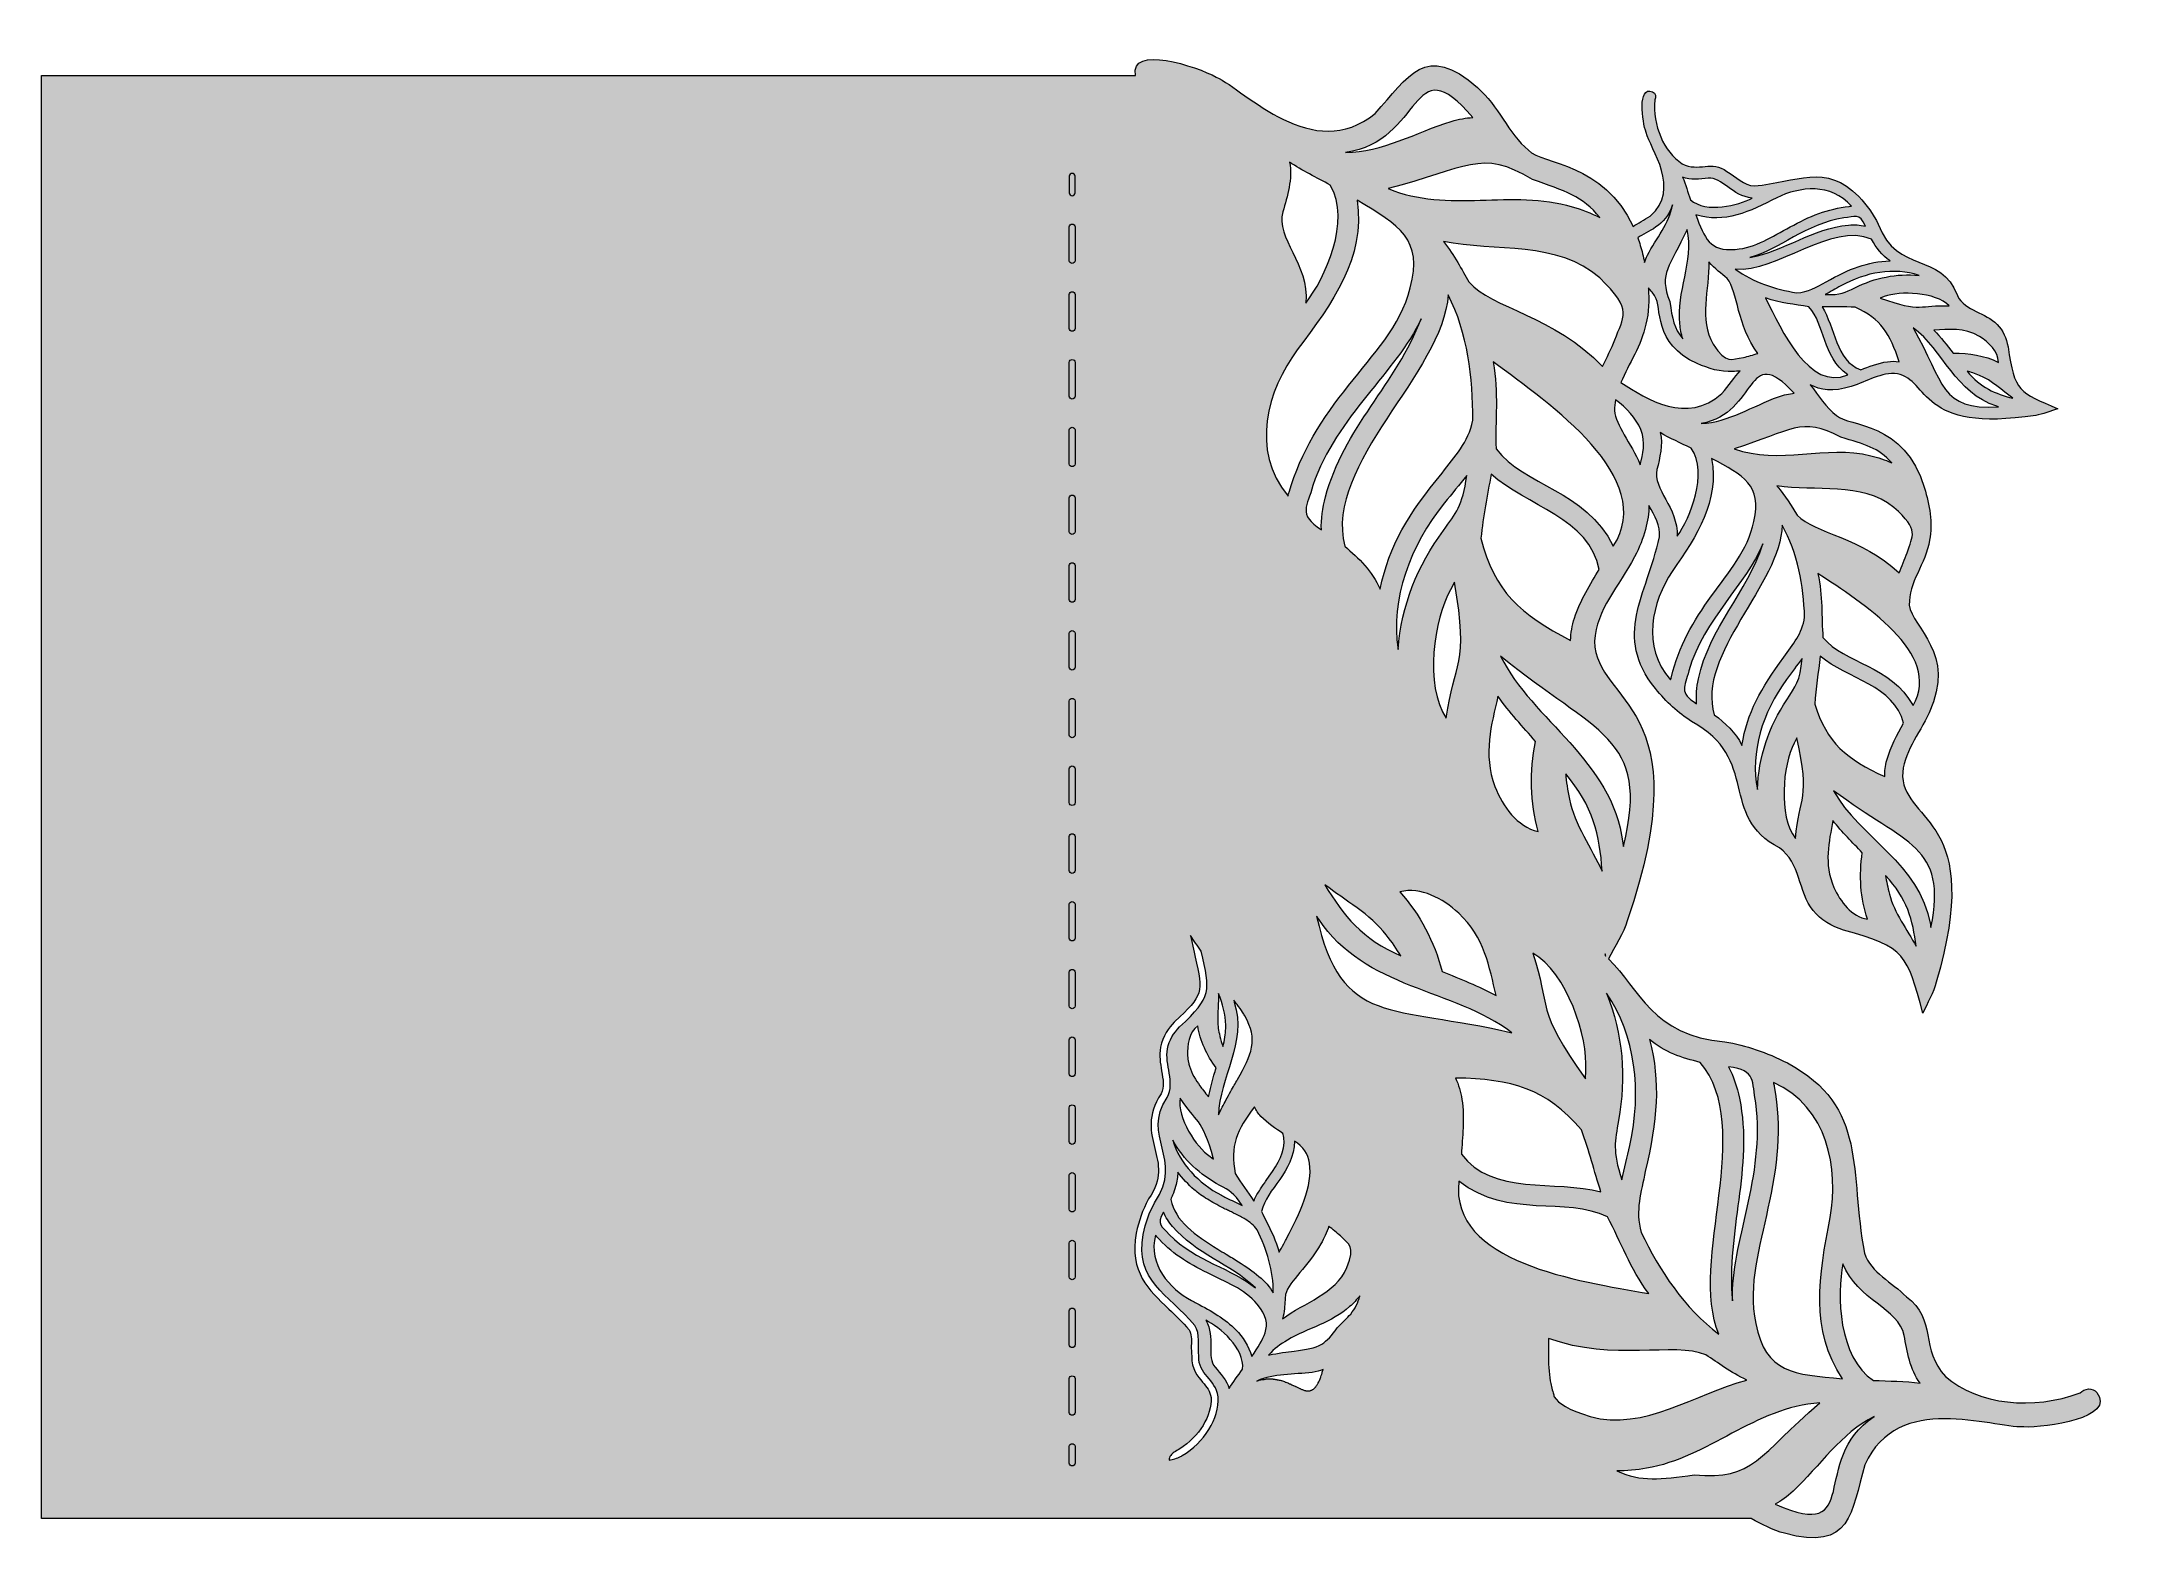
# Model space of a CAD drawing. Header units: inches. Extents: x 0.1 to 10.1, y -2.1 to 5.2.
import ezdxf

# ---------------------------------------------------------------- set-up
doc = ezdxf.new("R2010")
doc.units = ezdxf.units.IN
doc.header["$MEASUREMENT"] = 0
doc.layers.add('_U+0430_U+0440 2', color=7, linetype='Continuous')
doc.layers.add('_U+2018_U+043B_U+043E_U+0439_1', color=7, linetype='Continuous')

# ---------------------------------------------------------------- blocks, each defined once
blk = doc.blocks.new('block 2')
at = {"layer": '_U+0430_U+0440 2', "lineweight": 0}
for points in [[(5.053, 4.128), (5.061, 4.128), (5.067, 4.134), (5.067, 4.141), (5.067, 4.141), (5.067, 4.306), (5.067, 4.306), (5.067, 4.313), (5.061, 4.319), (5.053, 4.319), (5.045, 4.319), (5.039, 4.313), (5.039, 4.306), (5.039, 4.306), (5.039, 4.141), (5.039, 4.141), (5.039, 4.134), (5.045, 4.128), (5.053, 4.128)], [(5.053, 3.799), (5.061, 3.799), (5.067, 3.805), (5.067, 3.813), (5.067, 3.813), (5.067, 3.977), (5.067, 3.977), (5.067, 3.985), (5.061, 3.991), (5.053, 3.991), (5.045, 3.991), (5.039, 3.985), (5.039, 3.977), (5.039, 3.977), (5.039, 3.813), (5.039, 3.813), (5.039, 3.805), (5.045, 3.799), (5.053, 3.799)], [(5.053, 3.47), (5.061, 3.47), (5.067, 3.476), (5.067, 3.484), (5.067, 3.484), (5.067, 3.648), (5.067, 3.648), (5.067, 3.656), (5.061, 3.662), (5.053, 3.662), (5.045, 3.662), (5.039, 3.656), (5.039, 3.648), (5.039, 3.648), (5.039, 3.484), (5.039, 3.484), (5.039, 3.476), (5.045, 3.47), (5.053, 3.47)], [(5.053, 3.142), (5.061, 3.142), (5.067, 3.148), (5.067, 3.155), (5.067, 3.155), (5.067, 3.32), (5.067, 3.32), (5.067, 3.327), (5.061, 3.333), (5.053, 3.333), (5.045, 3.333), (5.039, 3.327), (5.039, 3.32), (5.039, 3.32), (5.039, 3.155), (5.039, 3.155), (5.039, 3.148), (5.045, 3.142), (5.053, 3.142)], [(5.053, 2.813), (5.061, 2.813), (5.067, 2.819), (5.067, 2.827), (5.067, 2.827), (5.067, 2.991), (5.067, 2.991), (5.067, 2.998), (5.061, 3.004), (5.053, 3.004), (5.045, 3.004), (5.039, 2.998), (5.039, 2.991), (5.039, 2.991), (5.039, 2.827), (5.039, 2.827), (5.039, 2.819), (5.045, 2.813), (5.053, 2.813)], [(5.053, 2.484), (5.061, 2.484), (5.067, 2.49), (5.067, 2.498), (5.067, 2.498), (5.067, 2.662), (5.067, 2.662), (5.067, 2.67), (5.061, 2.676), (5.053, 2.676), (5.045, 2.676), (5.039, 2.67), (5.039, 2.662), (5.039, 2.662), (5.039, 2.498), (5.039, 2.498), (5.039, 2.49), (5.045, 2.484), (5.053, 2.484)], [(5.053, 2.155), (5.061, 2.155), (5.067, 2.162), (5.067, 2.169), (5.067, 2.169), (5.067, 2.333), (5.067, 2.333), (5.067, 2.341), (5.061, 2.347), (5.053, 2.347), (5.045, 2.347), (5.039, 2.341), (5.039, 2.333), (5.039, 2.333), (5.039, 2.169), (5.039, 2.169), (5.039, 2.162), (5.045, 2.155), (5.053, 2.155)], [(5.053, 1.827), (5.061, 1.827), (5.067, 1.833), (5.067, 1.84), (5.067, 1.84), (5.067, 2.005), (5.067, 2.005), (5.067, 2.012), (5.061, 2.018), (5.053, 2.018), (5.045, 2.018), (5.039, 2.012), (5.039, 2.005), (5.039, 2.005), (5.039, 1.84), (5.039, 1.84), (5.039, 1.833), (5.045, 1.827), (5.053, 1.827)], [(5.053, 1.498), (5.061, 1.498), (5.067, 1.504), (5.067, 1.512), (5.067, 1.512), (5.067, 1.676), (5.067, 1.676), (5.067, 1.684), (5.061, 1.69), (5.053, 1.69), (5.045, 1.69), (5.039, 1.684), (5.039, 1.676), (5.039, 1.676), (5.039, 1.512), (5.039, 1.512), (5.039, 1.504), (5.045, 1.498), (5.053, 1.498)], [(5.053, 1.169), (5.061, 1.169), (5.067, 1.175), (5.067, 1.183), (5.067, 1.183), (5.067, 1.347), (5.067, 1.347), (5.067, 1.355), (5.061, 1.361), (5.053, 1.361), (5.045, 1.361), (5.039, 1.355), (5.039, 1.347), (5.039, 1.347), (5.039, 1.183), (5.039, 1.183), (5.039, 1.175), (5.045, 1.169), (5.053, 1.169)], [(5.053, 0.841), (5.061, 0.841), (5.067, 0.847), (5.067, 0.854), (5.067, 0.854), (5.067, 1.019), (5.067, 1.019), (5.067, 1.026), (5.061, 1.032), (5.053, 1.032), (5.045, 1.032), (5.039, 1.026), (5.039, 1.019), (5.039, 1.019), (5.039, 0.854), (5.039, 0.854), (5.039, 0.847), (5.045, 0.841), (5.053, 0.841)], [(5.053, 0.512), (5.061, 0.512), (5.067, 0.518), (5.067, 0.526), (5.067, 0.526), (5.067, 0.69), (5.067, 0.69), (5.067, 0.697), (5.061, 0.703), (5.053, 0.703), (5.045, 0.703), (5.039, 0.697), (5.039, 0.69), (5.039, 0.69), (5.039, 0.526), (5.039, 0.526), (5.039, 0.518), (5.045, 0.512), (5.053, 0.512)], [(5.053, 0.183), (5.061, 0.183), (5.067, 0.189), (5.067, 0.197), (5.067, 0.197), (5.067, 0.361), (5.067, 0.361), (5.067, 0.369), (5.061, 0.375), (5.053, 0.375), (5.045, 0.375), (5.039, 0.369), (5.039, 0.361), (5.039, 0.361), (5.039, 0.197), (5.039, 0.197), (5.039, 0.189), (5.045, 0.183), (5.053, 0.183)], [(5.053, -0.146), (5.061, -0.146), (5.067, -0.139), (5.067, -0.132), (5.067, -0.132), (5.067, 0.032), (5.067, 0.032), (5.067, 0.04), (5.061, 0.046), (5.053, 0.046), (5.045, 0.046), (5.039, 0.04), (5.039, 0.032), (5.039, 0.032), (5.039, -0.132), (5.039, -0.132), (5.039, -0.139), (5.045, -0.146), (5.053, -0.146)], [(5.053, -0.474), (5.061, -0.474), (5.067, -0.468), (5.067, -0.461), (5.067, -0.461), (5.067, -0.296), (5.067, -0.296), (5.067, -0.289), (5.061, -0.283), (5.053, -0.283), (5.045, -0.283), (5.039, -0.289), (5.039, -0.296), (5.039, -0.296), (5.039, -0.461), (5.039, -0.461), (5.039, -0.468), (5.045, -0.474), (5.053, -0.474)], [(5.053, -0.803), (5.061, -0.803), (5.067, -0.797), (5.067, -0.789), (5.067, -0.789), (5.067, -0.625), (5.067, -0.625), (5.067, -0.617), (5.061, -0.611), (5.053, -0.611), (5.045, -0.611), (5.039, -0.617), (5.039, -0.625), (5.039, -0.625), (5.039, -0.789), (5.039, -0.789), (5.039, -0.797), (5.045, -0.803), (5.053, -0.803)], [(5.053, -1.132), (5.061, -1.132), (5.067, -1.126), (5.067, -1.118), (5.067, -1.118), (5.067, -0.954), (5.067, -0.954), (5.067, -0.946), (5.061, -0.94), (5.053, -0.94), (5.045, -0.94), (5.039, -0.946), (5.039, -0.954), (5.039, -0.954), (5.039, -1.118), (5.039, -1.118), (5.039, -1.126), (5.045, -1.132), (5.053, -1.132)], [(5.053, -1.46), (5.061, -1.46), (5.067, -1.454), (5.067, -1.447), (5.067, -1.447), (5.067, -1.282), (5.067, -1.282), (5.067, -1.275), (5.061, -1.269), (5.053, -1.269), (5.045, -1.269), (5.039, -1.275), (5.039, -1.282), (5.039, -1.282), (5.039, -1.447), (5.039, -1.447), (5.039, -1.454), (5.045, -1.46), (5.053, -1.46)]]:
    blk.add_open_spline(points, degree=3, knots=[0, 0, 0, 0, 1, 1, 1, 2, 2, 2, 3, 3, 3, 4, 4, 4, 5, 5, 5, 6, 6, 6, 6], dxfattribs=at)

msp = doc.modelspace()

# ---------------------------------------------------------------- hatches: boundary and pattern name
at = {"layer": '_U+2018_U+043B_U+043E_U+0439_1', "true_color": 0xe099bf}
h = msp.add_hatch(color=231, dxfattribs=at)
h.dxf.hatch_style = 2
edge = h.paths.add_edge_path()
edge.add_spline(control_points=[(10.024, -1.35), (10.003, -1.324), (9.963, -1.329), (9.942, -1.352), (9.717, -1.436), (9.447, -1.411), (9.29, -1.272), (9.166, -1.143), (9.247, -0.993), (9.1, -0.885), (9.029, -0.814), (8.928, -0.769), (8.897, -0.674), (8.819, -0.279), (8.92, 0.037), (8.523, 0.249), (8.421, 0.301), (8.323, 0.334), (8.219, 0.352), (7.866, 0.381), (7.806, 0.607), (7.655, 0.754), (7.685, 0.811), (7.728, 0.881), (7.746, 0.939), (8.108, 2.001), (7.593, 1.985), (7.587, 2.295), (7.595, 2.45), (7.707, 2.562), (7.781, 2.704), (7.83, 2.799), (7.85, 2.881), (7.851, 2.953), (7.878, 2.903), (7.907, 2.855), (7.902, 2.801), (7.838, 2.51), (7.676, 2.326), (7.882, 2.065), (7.936, 1.999), (7.993, 1.948), (8.058, 1.905), (8.393, 1.725), (8.187, 1.447), (8.484, 1.292), (8.586, 1.222), (8.574, 1.079), (8.648, 0.989), (8.684, 0.941), (8.738, 0.913), (8.794, 0.893), (9.102, 0.811), (9.101, 0.773), (9.18, 0.491), (9.2, 0.535), (9.233, 0.594), (9.245, 0.641), (9.477, 1.439), (9.096, 1.409), (9.081, 1.639), (9.082, 1.754), (9.161, 1.84), (9.21, 1.948), (9.344, 2.237), (9.128, 2.361), (9.114, 2.47), (9.109, 2.58), (9.195, 2.671), (9.212, 2.785), (9.229, 2.869), (9.211, 2.957), (9.188, 3.038), (9.091, 3.364), (8.821, 3.334), (8.761, 3.39), (8.71, 3.429), (8.675, 3.487), (8.633, 3.539), (8.682, 3.514), (8.744, 3.503), (8.832, 3.531), (8.91, 3.555), (8.977, 3.602), (9.056, 3.592), (9.212, 3.561), (9.158, 3.303), (9.727, 3.391), (9.76, 3.395), (9.803, 3.413), (9.835, 3.423), (9.649, 3.502), (9.623, 3.504), (9.593, 3.724), (9.584, 3.764), (9.57, 3.803), (9.54, 3.832), (9.485, 3.891), (9.386, 3.895), (9.347, 3.972), (9.267, 4.189), (9.057, 4.072), (8.963, 4.318), (8.94, 4.367), (8.909, 4.41), (8.869, 4.453), (8.708, 4.617), (8.567, 4.522), (8.362, 4.504), (8.311, 4.506), (8.274, 4.549), (8.229, 4.574), (8.155, 4.631), (8.093, 4.569), (8.012, 4.612), (7.921, 4.669), (7.87, 4.798), (7.879, 4.921), (7.887, 4.934), (7.884, 4.955), (7.868, 4.961), (7.794, 4.99), (7.819, 4.816), (7.837, 4.763), (7.858, 4.684), (8.009, 4.488), (7.857, 4.358), (7.827, 4.339), (7.798, 4.323), (7.774, 4.307), (7.632, 4.617), (7.335, 4.607), (7.266, 4.677), (7.169, 4.76), (7.12, 4.893), (7.019, 4.981), (6.765, 5.205), (6.686, 5.033), (6.523, 4.856), (6.221, 4.608), (5.896, 4.966), (5.752, 5.032), (5.657, 5.084), (5.33, 5.191), (5.36, 5.04), (5.36, 5.04), (5.361, 5.039), (5.361, 5.039), (5.361, 5.039), (5.053, 5.039), (5.053, 5.039), (5.053, 5.039), (5.053, 5.039), (5.053, 5.039), (5.053, 5.039), (0.053, 5.039), (0.053, 5.039), (0.053, 5.039), (0.053, -1.961), (0.053, -1.961), (0.053, -1.961), (5.053, -1.961), (5.053, -1.961), (5.053, -1.961), (5.053, -1.961), (5.053, -1.961), (5.053, -1.961), (8.347, -1.961), (8.347, -1.961), (8.399, -1.99), (8.451, -2.018), (8.508, -2.033), (8.835, -2.121), (8.831, -1.932), (8.898, -1.7), (9.06, -1.344), (9.51, -1.522), (9.669, -1.517), (9.778, -1.521), (10.119, -1.473), (10.024, -1.35)], knot_values=[0, 0, 0, 0, 1, 1, 1, 2, 2, 2, 3, 3, 3, 4, 4, 4, 5, 5, 5, 6, 6, 6, 7, 7, 7, 8, 8, 8, 9, 9, 9, 10, 10, 10, 11, 11, 11, 12, 12, 12, 13, 13, 13, 14, 14, 14, 15, 15, 15, 16, 16, 16, 17, 17, 17, 18, 18, 18, 19, 19, 19, 20, 20, 20, 21, 21, 21, 22, 22, 22, 23, 23, 23, 24, 24, 24, 25, 25, 25, 26, 26, 26, 27, 27, 27, 28, 28, 28, 29, 29, 29, 30, 30, 30, 31, 31, 31, 32, 32, 32, 33, 33, 33, 34, 34, 34, 35, 35, 35, 36, 36, 36, 37, 37, 37, 38, 38, 38, 39, 39, 39, 40, 40, 40, 41, 41, 41, 42, 42, 42, 43, 43, 43, 44, 44, 44, 45, 45, 45, 46, 46, 46, 47, 47, 47, 48, 48, 48, 49, 49, 49, 50, 50, 50, 51, 51, 51, 52, 52, 52, 53, 53, 53, 54, 54, 54, 55, 55, 55, 56, 56, 56, 57, 57, 57, 58, 58, 58, 59, 59, 59, 60, 60, 60, 60], degree=3, periodic=1)
edge = h.paths.add_edge_path()
edge.add_spline(control_points=[(8.459, 0.135), (8.457, 0.141), (8.456, 0.148), (8.455, 0.155), (8.721, 0.035), (8.771, -0.264), (8.73, -0.501), (8.675, -0.784), (8.63, -1.046), (8.79, -1.283), (8.552, -1.262), (8.418, -1.257), (8.369, -1.015), (8.33, -0.823), (8.39, -0.646), (8.428, -0.456), (8.474, -0.259), (8.495, -0.062), (8.459, 0.135)], knot_values=[0, 0, 0, 0, 1, 1, 1, 2, 2, 2, 3, 3, 3, 4, 4, 4, 5, 5, 5, 6, 6, 6, 6], degree=3, periodic=1)
edge = h.paths.add_edge_path()
edge.add_spline(control_points=[(8.369, 0.055), (8.416, -0.305), (8.249, -0.617), (8.256, -0.905), (8.224, -0.571), (8.359, -0.258), (8.29, 0.078), (8.279, 0.133), (8.261, 0.185), (8.237, 0.231), (8.376, 0.212), (8.348, 0.16), (8.369, 0.055)], knot_values=[0, 0, 0, 0, 1, 1, 1, 2, 2, 2, 3, 3, 3, 4, 4, 4, 4], degree=3, periodic=1)
edge = h.paths.add_edge_path()
edge.add_spline(control_points=[(7.833, -0.277), (7.892, -0.027), (7.908, 0.153), (7.854, 0.363), (7.926, 0.301), (8.013, 0.273), (8.099, 0.252), (8.369, -0.064), (8.043, -0.713), (8.19, -1.067), (8.023, -0.941), (7.903, -0.759), (7.813, -0.573), (7.783, -0.465), (7.814, -0.379), (7.833, -0.277)], knot_values=[0, 0, 0, 0, 1, 1, 1, 2, 2, 2, 3, 3, 3, 4, 4, 4, 5, 5, 5, 5], degree=3, periodic=1)
edge = h.paths.add_edge_path()
edge.add_spline(control_points=[(7.758, -0.152), (7.746, -0.207), (7.732, -0.261), (7.72, -0.318), (7.671, -0.174), (7.688, -0.133), (7.703, -0.03), (7.742, 0.181), (7.725, 0.387), (7.645, 0.587), (7.786, 0.383), (7.817, 0.112), (7.758, -0.152)], knot_values=[0, 0, 0, 0, 1, 1, 1, 2, 2, 2, 3, 3, 3, 4, 4, 4, 4], degree=3, periodic=1)
edge = h.paths.add_edge_path()
edge.add_spline(control_points=[(7.727, 1.3), (7.726, 1.305), (7.725, 1.311), (7.724, 1.317), (7.674, 1.72), (7.286, 1.908), (7.131, 2.223), (7.592, 1.844), (7.86, 1.835), (7.727, 1.3)], knot_values=[0, 0, 0, 0, 1, 1, 1, 2, 2, 2, 3, 3, 3, 3], degree=3, periodic=1)
edge = h.paths.add_edge_path()
edge.add_spline(control_points=[(7.642, 0.767), (7.641, 0.768), (7.64, 0.768), (7.639, 0.769), (7.639, 0.773), (7.639, 0.776), (7.639, 0.779), (7.64, 0.775), (7.641, 0.771), (7.642, 0.767)], knot_values=[0, 0, 0, 0, 1, 1, 1, 2, 2, 2, 3, 3, 3, 3], degree=3, periodic=1)
edge = h.paths.add_edge_path()
edge.add_spline(control_points=[(5.86, -0.716), (5.84, -0.703), (5.82, -0.691), (5.8, -0.679), (5.786, -0.671), (5.773, -0.662), (5.759, -0.654), (5.652, -0.588), (5.551, -0.517), (5.531, -0.413), (5.531, -0.413), (5.531, -0.413), (5.531, -0.413), (5.531, -0.413), (5.531, -0.413), (5.531, -0.413), (5.533, -0.409), (5.535, -0.405), (5.536, -0.401), (5.538, -0.399), (5.539, -0.396), (5.54, -0.393), (5.546, -0.379), (5.551, -0.365), (5.555, -0.35), (5.562, -0.327), (5.565, -0.304), (5.565, -0.28), (5.59, -0.313), (5.616, -0.341), (5.645, -0.366), (5.655, -0.374), (5.665, -0.382), (5.676, -0.39), (5.686, -0.397), (5.697, -0.405), (5.709, -0.412), (5.732, -0.426), (5.756, -0.44), (5.784, -0.454), (5.791, -0.458), (5.799, -0.461), (5.807, -0.465), (5.813, -0.468), (5.82, -0.471), (5.826, -0.474), (5.832, -0.478), (5.838, -0.481), (5.844, -0.483), (5.861, -0.492), (5.877, -0.5), (5.893, -0.509), (5.904, -0.516), (5.914, -0.523), (5.923, -0.531), (5.933, -0.539), (5.942, -0.549), (5.95, -0.56), (5.996, -0.655), (6.031, -0.76), (6.028, -0.867), (5.996, -0.808), (5.932, -0.761), (5.86, -0.716)], knot_values=[0, 0, 0, 0, 1, 1, 1, 2, 2, 2, 3, 3, 3, 4, 4, 4, 5, 5, 5, 6, 6, 6, 7, 7, 7, 8, 8, 8, 9, 9, 9, 10, 10, 10, 11, 11, 11, 12, 12, 12, 13, 13, 13, 14, 14, 14, 15, 15, 15, 16, 16, 16, 17, 17, 17, 18, 18, 18, 19, 19, 19, 20, 20, 20, 21, 21, 21, 21], degree=3, periodic=1)
edge = h.paths.add_edge_path()
edge.add_spline(control_points=[(5.942, -0.842), (5.83, -0.748), (5.653, -0.716), (5.524, -0.583), (5.489, -0.542), (5.459, -0.537), (5.496, -0.475), (5.507, -0.499), (5.521, -0.523), (5.54, -0.544), (5.652, -0.678), (5.82, -0.724), (5.942, -0.842)], knot_values=[0, 0, 0, 0, 1, 1, 1, 2, 2, 2, 3, 3, 3, 4, 4, 4, 4], degree=3, periodic=1)
edge = h.paths.add_edge_path()
edge.add_spline(control_points=[(5.994, -0.519), (5.987, -0.503), (5.979, -0.488), (5.972, -0.472), (5.996, -0.359), (6.129, -0.284), (6.131, -0.13), (6.174, -0.156), (6.197, -0.193), (6.204, -0.237), (6.223, -0.344), (6.155, -0.487), (6.095, -0.599), (6.092, -0.605), (6.089, -0.611), (6.086, -0.616), (6.084, -0.62), (6.082, -0.625), (6.079, -0.629), (6.072, -0.643), (6.064, -0.656), (6.057, -0.669), (6.042, -0.612), (6.018, -0.566), (5.994, -0.519)], knot_values=[0, 0, 0, 0, 1, 1, 1, 2, 2, 2, 3, 3, 3, 4, 4, 4, 5, 5, 5, 6, 6, 6, 7, 7, 7, 8, 8, 8, 8], degree=3, periodic=1)
edge = h.paths.add_edge_path()
edge.add_spline(control_points=[(6.855, 2.833), (6.727, 2.661), (6.651, 2.47), (6.634, 2.255), (6.598, 2.5), (6.69, 2.757), (6.859, 2.966), (6.895, 3.011), (6.931, 3.053), (6.967, 3.099), (6.947, 2.948), (6.914, 2.918), (6.855, 2.833)], knot_values=[0, 0, 0, 0, 1, 1, 1, 2, 2, 2, 3, 3, 3, 4, 4, 4, 4], degree=3, periodic=1)
edge = h.paths.add_edge_path()
edge.add_spline(control_points=[(6.868, 1.922), (6.761, 2.078), (6.807, 2.407), (6.889, 2.545), (6.889, 2.545), (6.908, 2.581), (6.908, 2.581), (6.979, 2.169), (6.905, 2.198), (6.868, 1.922)], knot_values=[0, 0, 0, 0, 1, 1, 1, 2, 2, 2, 3, 3, 3, 3], degree=3, periodic=1)
edge = h.paths.add_edge_path()
edge.add_spline(control_points=[(6.647, 0.769), (6.461, 0.849), (6.367, 0.964), (6.279, 1.114), (6.376, 1.037), (6.499, 0.972), (6.576, 0.87), (6.605, 0.835), (6.628, 0.801), (6.647, 0.769)], knot_values=[0, 0, 0, 0, 1, 1, 1, 2, 2, 2, 3, 3, 3, 3], degree=3, periodic=1)
edge = h.paths.add_edge_path()
edge.add_spline(control_points=[(6.643, 1.079), (6.746, 1.105), (6.85, 1.047), (6.928, 0.976), (7.053, 0.86), (7.076, 0.713), (7.11, 0.577), (7.024, 0.621), (6.935, 0.657), (6.848, 0.693), (6.809, 0.838), (6.741, 0.97), (6.643, 1.079)], knot_values=[0, 0, 0, 0, 1, 1, 1, 2, 2, 2, 3, 3, 3, 4, 4, 4, 4], degree=3, periodic=1)
edge = h.paths.add_edge_path()
edge.add_spline(control_points=[(6.996, 3.367), (6.975, 3.258), (6.909, 3.194), (6.848, 3.111), (6.684, 2.914), (6.591, 2.76), (6.547, 2.548), (6.509, 2.635), (6.444, 2.699), (6.375, 2.756), (6.274, 3.158), (6.852, 3.594), (6.877, 3.976), (6.971, 3.789), (6.998, 3.574), (6.996, 3.367)], knot_values=[0, 0, 0, 0, 1, 1, 1, 2, 2, 2, 3, 3, 3, 4, 4, 4, 5, 5, 5, 5], degree=3, periodic=1)
edge = h.paths.add_edge_path()
edge.add_spline(control_points=[(6.282, 2.995), (6.267, 2.941), (6.26, 2.888), (6.262, 2.835), (6.145, 2.914), (6.194, 2.948), (6.221, 3.051), (6.338, 3.393), (6.626, 3.599), (6.746, 3.86), (6.628, 3.547), (6.368, 3.326), (6.282, 2.995)], knot_values=[0, 0, 0, 0, 1, 1, 1, 2, 2, 2, 3, 3, 3, 4, 4, 4, 4], degree=3, periodic=1)
edge = h.paths.add_edge_path()
edge.add_spline(control_points=[(6.086, -0.901), (6.087, -0.892), (6.087, -0.883), (6.088, -0.874), (6.107, -0.807), (6.198, -0.739), (6.26, -0.628), (6.275, -0.602), (6.288, -0.574), (6.298, -0.543), (6.316, -0.558), (6.337, -0.575), (6.354, -0.59), (6.395, -0.633), (6.428, -0.635), (6.385, -0.744), (6.331, -0.872), (6.178, -0.913), (6.074, -0.992), (6.082, -0.958), (6.084, -0.929), (6.086, -0.901)], knot_values=[0, 0, 0, 0, 1, 1, 1, 2, 2, 2, 3, 3, 3, 4, 4, 4, 5, 5, 5, 6, 6, 6, 7, 7, 7, 7], degree=3, periodic=1)
edge = h.paths.add_edge_path()
edge.add_spline(control_points=[(6.239, 0.961), (6.243, 0.956), (6.246, 0.951), (6.249, 0.947), (6.473, 0.606), (6.905, 0.61), (7.185, 0.396), (6.602, 0.532), (6.357, 0.421), (6.239, 0.961)], knot_values=[0, 0, 0, 0, 1, 1, 1, 2, 2, 2, 3, 3, 3, 3], degree=3, periodic=1)
edge = h.paths.add_edge_path()
edge.add_spline(control_points=[(7.104, 1.59), (7.044, 1.749), (7.088, 1.891), (7.118, 2.028), (7.175, 1.95), (7.239, 1.879), (7.301, 1.809), (7.272, 1.661), (7.274, 1.513), (7.314, 1.372), (7.21, 1.395), (7.143, 1.493), (7.104, 1.59)], knot_values=[0, 0, 0, 0, 1, 1, 1, 2, 2, 2, 3, 3, 3, 4, 4, 4, 4], degree=3, periodic=1)
edge = h.paths.add_edge_path()
edge.add_spline(control_points=[(7.544, 0.213), (7.544, 0.213), (7.543, 0.172), (7.543, 0.172), (7.297, 0.512), (7.376, 0.518), (7.287, 0.782), (7.453, 0.69), (7.557, 0.373), (7.544, 0.213)], knot_values=[0, 0, 0, 0, 1, 1, 1, 2, 2, 2, 3, 3, 3, 3], degree=3, periodic=1)
edge = h.paths.add_edge_path()
edge.add_spline(control_points=[(7.466, 1.529), (7.456, 1.574), (7.45, 1.614), (7.447, 1.651), (7.579, 1.498), (7.612, 1.353), (7.624, 1.18), (7.572, 1.292), (7.49, 1.405), (7.466, 1.529)], knot_values=[0, 0, 0, 0, 1, 1, 1, 2, 2, 2, 3, 3, 3, 3], degree=3, periodic=1)
edge = h.paths.add_edge_path()
edge.add_spline(control_points=[(7.489, 2.407), (7.478, 2.371), (7.472, 2.335), (7.471, 2.299), (7.228, 2.425), (7.099, 2.538), (7.036, 2.795), (7.046, 2.902), (7.068, 3.001), (7.085, 3.106), (7.254, 2.953), (7.566, 2.89), (7.609, 2.643), (7.57, 2.574), (7.517, 2.494), (7.489, 2.407)], knot_values=[0, 0, 0, 0, 1, 1, 1, 2, 2, 2, 3, 3, 3, 4, 4, 4, 5, 5, 5, 5], degree=3, periodic=1)
edge = h.paths.add_edge_path()
edge.add_spline(control_points=[(7.678, 2.756), (7.544, 3.028), (7.246, 3.049), (7.109, 3.228), (7.105, 3.367), (7.122, 3.499), (7.095, 3.65), (7.372, 3.446), (7.894, 3.087), (7.678, 2.756)], knot_values=[0, 0, 0, 0, 1, 1, 1, 2, 2, 2, 3, 3, 3, 3], degree=3, periodic=1)
edge = h.paths.add_edge_path()
edge.add_spline(control_points=[(7.809, 3.151), (7.762, 3.26), (7.69, 3.341), (7.684, 3.414), (7.684, 3.432), (7.686, 3.449), (7.689, 3.466), (7.743, 3.427), (7.786, 3.378), (7.812, 3.322), (7.837, 3.257), (7.82, 3.204), (7.809, 3.151)], knot_values=[0, 0, 0, 0, 1, 1, 1, 2, 2, 2, 3, 3, 3, 4, 4, 4, 4], degree=3, periodic=1)
edge = h.paths.add_edge_path()
edge.add_spline(control_points=[(7.89, 3.128), (7.903, 3.184), (7.92, 3.249), (7.906, 3.307), (7.952, 3.28), (8.005, 3.256), (8.056, 3.232), (8.139, 3.107), (8.052, 2.896), (7.988, 2.804), (7.993, 2.945), (7.868, 3.032), (7.89, 3.128)], knot_values=[0, 0, 0, 0, 1, 1, 1, 2, 2, 2, 3, 3, 3, 4, 4, 4, 4], degree=3, periodic=1)
edge = h.paths.add_edge_path()
edge.add_spline(control_points=[(7.956, 2.108), (7.812, 2.268), (7.866, 2.486), (7.964, 2.634), (8.085, 2.81), (8.193, 2.974), (8.155, 3.182), (8.31, 3.098), (8.399, 3.054), (8.36, 2.876), (8.33, 2.734), (8.238, 2.632), (8.155, 2.515), (8.066, 2.394), (7.994, 2.267), (7.96, 2.123), (7.959, 2.118), (7.957, 2.113), (7.956, 2.108)], knot_values=[0, 0, 0, 0, 1, 1, 1, 2, 2, 2, 3, 3, 3, 4, 4, 4, 5, 5, 5, 6, 6, 6, 6], degree=3, periodic=1)
edge = h.paths.add_edge_path()
edge.add_spline(control_points=[(8.141, 4.135), (8.172, 4.101), (8.203, 4.079), (8.23, 4.055), (8.284, 3.988), (8.276, 3.83), (8.379, 3.691), (8.356, 3.685), (8.331, 3.677), (8.309, 3.672), (8.249, 3.663), (8.228, 3.638), (8.163, 3.736), (8.09, 3.855), (8.145, 4.004), (8.141, 4.135)], knot_values=[0, 0, 0, 0, 1, 1, 1, 2, 2, 2, 3, 3, 3, 4, 4, 4, 5, 5, 5, 5], degree=3, periodic=1)
edge = h.paths.add_edge_path()
edge.add_spline(control_points=[(8.556, 3.498), (8.532, 3.496), (8.506, 3.49), (8.479, 3.481), (8.355, 3.436), (8.237, 3.358), (8.105, 3.351), (8.384, 3.402), (8.319, 3.753), (8.556, 3.498)], knot_values=[0, 0, 0, 0, 1, 1, 1, 2, 2, 2, 3, 3, 3, 3], degree=3, periodic=1)
edge = h.paths.add_edge_path()
edge.add_spline(control_points=[(8.082, 1.992), (7.993, 2.047), (8.027, 2.073), (8.044, 2.151), (8.119, 2.408), (8.324, 2.57), (8.404, 2.768), (8.328, 2.532), (8.143, 2.36), (8.091, 2.112), (8.082, 2.071), (8.079, 2.031), (8.082, 1.992)], knot_values=[0, 0, 0, 0, 1, 1, 1, 2, 2, 2, 3, 3, 3, 4, 4, 4, 4], degree=3, periodic=1)
edge = h.paths.add_edge_path()
edge.add_spline(control_points=[(8.377, 1.576), (8.342, 1.756), (8.401, 1.949), (8.519, 2.11), (8.544, 2.144), (8.569, 2.177), (8.594, 2.212), (8.585, 2.099), (8.561, 2.077), (8.52, 2.011), (8.432, 1.88), (8.383, 1.735), (8.377, 1.576)], knot_values=[0, 0, 0, 0, 1, 1, 1, 2, 2, 2, 3, 3, 3, 4, 4, 4, 4], degree=3, periodic=1)
edge = h.paths.add_edge_path()
edge.add_spline(control_points=[(8.562, 1.338), (8.477, 1.449), (8.5, 1.695), (8.556, 1.8), (8.556, 1.8), (8.569, 1.827), (8.569, 1.827), (8.635, 1.524), (8.58, 1.544), (8.562, 1.338)], knot_values=[0, 0, 0, 0, 1, 1, 1, 2, 2, 2, 3, 3, 3, 3], degree=3, periodic=1)
edge = h.paths.add_edge_path()
edge.add_spline(control_points=[(8.506, 2.217), (8.391, 2.065), (8.328, 1.948), (8.302, 1.79), (8.271, 1.853), (8.221, 1.898), (8.168, 1.938), (8.079, 2.232), (8.492, 2.574), (8.497, 2.858), (8.573, 2.723), (8.601, 2.564), (8.606, 2.412), (8.595, 2.33), (8.548, 2.281), (8.506, 2.217)], knot_values=[0, 0, 0, 0, 1, 1, 1, 2, 2, 2, 3, 3, 3, 4, 4, 4, 5, 5, 5, 5], degree=3, periodic=1)
edge = h.paths.add_edge_path()
edge.add_spline(control_points=[(8.748, 1.101), (8.698, 1.216), (8.725, 1.323), (8.743, 1.425), (8.788, 1.369), (8.838, 1.318), (8.886, 1.269), (8.87, 1.159), (8.876, 1.049), (8.911, 0.946), (8.833, 0.96), (8.78, 1.03), (8.748, 1.101)], knot_values=[0, 0, 0, 0, 1, 1, 1, 2, 2, 2, 3, 3, 3, 4, 4, 4, 4], degree=3, periodic=1)
edge = h.paths.add_edge_path()
edge.add_spline(control_points=[(9.018, 1.068), (9.009, 1.101), (9.003, 1.13), (8.999, 1.158), (9.102, 1.048), (9.132, 0.942), (9.147, 0.815), (9.104, 0.896), (9.04, 0.977), (9.018, 1.068)], knot_values=[0, 0, 0, 0, 1, 1, 1, 2, 2, 2, 3, 3, 3, 3], degree=3, periodic=1)
edge = h.paths.add_edge_path()
edge.add_spline(control_points=[(9.219, 0.907), (9.218, 0.911), (9.217, 0.915), (9.216, 0.92), (9.166, 1.217), (8.872, 1.342), (8.746, 1.57), (9.1, 1.305), (9.299, 1.308), (9.219, 0.907)], knot_values=[0, 0, 0, 0, 1, 1, 1, 2, 2, 2, 3, 3, 3, 3], degree=3, periodic=1)
edge = h.paths.add_edge_path()
edge.add_spline(control_points=[(9.005, 1.718), (8.997, 1.691), (8.994, 1.664), (8.995, 1.638), (8.811, 1.723), (8.712, 1.802), (8.656, 1.99), (8.66, 2.069), (8.673, 2.143), (8.681, 2.222), (8.812, 2.114), (9.045, 2.079), (9.085, 1.897), (9.058, 1.844), (9.022, 1.784), (9.005, 1.718)], knot_values=[0, 0, 0, 0, 1, 1, 1, 2, 2, 2, 3, 3, 3, 4, 4, 4, 5, 5, 5, 5], degree=3, periodic=1)
edge = h.paths.add_edge_path()
edge.add_spline(control_points=[(9.132, 1.983), (9.024, 2.179), (8.802, 2.185), (8.695, 2.313), (8.687, 2.415), (8.695, 2.513), (8.67, 2.624), (8.882, 2.483), (9.28, 2.236), (9.132, 1.983)], knot_values=[0, 0, 0, 0, 1, 1, 1, 2, 2, 2, 3, 3, 3, 3], degree=3, periodic=1)
edge = h.paths.add_edge_path()
edge.add_spline(control_points=[(9.104, 2.724), (9.092, 2.693), (9.077, 2.658), (9.064, 2.627), (8.883, 2.8), (8.655, 2.817), (8.57, 2.907), (8.541, 2.951), (8.515, 2.999), (8.471, 3.049), (8.658, 3.019), (8.882, 3.071), (9.039, 2.944), (9.167, 2.833), (9.128, 2.808), (9.104, 2.724)], knot_values=[0, 0, 0, 0, 1, 1, 1, 2, 2, 2, 3, 3, 3, 4, 4, 4, 5, 5, 5, 5], degree=3, periodic=1)
edge = h.paths.add_edge_path()
edge.add_spline(control_points=[(8.781, 3.285), (8.899, 3.251), (8.963, 3.233), (9.029, 3.161), (8.996, 3.175), (8.962, 3.187), (8.927, 3.195), (8.71, 3.25), (8.483, 3.149), (8.264, 3.229), (8.543, 3.314), (8.589, 3.39), (8.781, 3.285)], knot_values=[0, 0, 0, 0, 1, 1, 1, 2, 2, 2, 3, 3, 3, 4, 4, 4, 4], degree=3, periodic=1)
edge = h.paths.add_edge_path()
edge.add_spline(control_points=[(8.416, 3.961), (8.489, 3.934), (8.558, 3.931), (8.627, 3.917), (8.706, 3.831), (8.69, 3.679), (8.815, 3.587), (8.629, 3.508), (8.494, 3.803), (8.416, 3.961)], knot_values=[0, 0, 0, 0, 1, 1, 1, 2, 2, 2, 3, 3, 3, 3], degree=3, periodic=1)
edge = h.paths.add_edge_path()
edge.add_spline(control_points=[(9.008, 3.651), (8.962, 3.645), (8.917, 3.626), (8.878, 3.612), (8.757, 3.656), (8.753, 3.819), (8.691, 3.918), (8.746, 3.917), (8.797, 3.919), (8.852, 3.915), (8.977, 3.86), (9.022, 3.785), (9.064, 3.651), (9.046, 3.654), (9.027, 3.654), (9.008, 3.651)], knot_values=[0, 0, 0, 0, 1, 1, 1, 2, 2, 2, 3, 3, 3, 4, 4, 4, 5, 5, 5, 5], degree=3, periodic=1)
edge = h.paths.add_edge_path()
edge.add_spline(control_points=[(9.133, 3.816), (9.278, 3.709), (9.338, 3.497), (9.538, 3.436), (9.541, 3.435), (9.543, 3.434), (9.546, 3.433), (9.264, 3.413), (9.283, 3.549), (9.133, 3.816)], knot_values=[0, 0, 0, 0, 1, 1, 1, 2, 2, 2, 3, 3, 3, 3], degree=3, periodic=1)
edge = h.paths.add_edge_path()
edge.add_spline(control_points=[(9.616, 3.474), (9.53, 3.496), (9.46, 3.525), (9.394, 3.606), (9.412, 3.601), (9.432, 3.594), (9.454, 3.585), (9.514, 3.562), (9.564, 3.51), (9.616, 3.474)], knot_values=[0, 0, 0, 0, 1, 1, 1, 2, 2, 2, 3, 3, 3, 3], degree=3, periodic=1)
edge = h.paths.add_edge_path()
edge.add_spline(control_points=[(9.455, 3.773), (9.501, 3.745), (9.544, 3.702), (9.547, 3.648), (9.479, 3.681), (9.404, 3.695), (9.327, 3.693), (9.297, 3.731), (9.267, 3.769), (9.233, 3.805), (9.304, 3.808), (9.38, 3.818), (9.455, 3.773)], knot_values=[0, 0, 0, 0, 1, 1, 1, 2, 2, 2, 3, 3, 3, 4, 4, 4, 4], degree=3, periodic=1)
edge = h.paths.add_edge_path()
edge.add_spline(control_points=[(9.308, 3.922), (9.166, 3.928), (9.174, 3.888), (8.972, 3.96), (8.972, 3.96), (8.992, 3.967), (8.992, 3.967), (9.069, 3.996), (9.239, 3.99), (9.308, 3.922)], knot_values=[0, 0, 0, 0, 1, 1, 1, 2, 2, 2, 3, 3, 3, 3], degree=3, periodic=1)
edge = h.paths.add_edge_path()
edge.add_spline(control_points=[(9.161, 4.07), (9.051, 4.08), (8.948, 4.059), (8.85, 4.01), (8.801, 3.987), (8.783, 3.974), (8.705, 3.977), (8.732, 3.991), (8.756, 4.005), (8.782, 4.019), (8.903, 4.086), (9.04, 4.11), (9.161, 4.07)], knot_values=[0, 0, 0, 0, 1, 1, 1, 2, 2, 2, 3, 3, 3, 4, 4, 4, 4], degree=3, periodic=1)
edge = h.paths.add_edge_path()
edge.add_spline(control_points=[(9.021, 4.14), (8.91, 4.137), (8.824, 4.103), (8.71, 4.038), (8.662, 4.014), (8.624, 3.987), (8.567, 3.986), (8.463, 4.003), (8.356, 4.036), (8.27, 4.1), (8.465, 4.079), (8.737, 4.332), (8.931, 4.245), (8.954, 4.205), (8.98, 4.167), (9.021, 4.14)], knot_values=[0, 0, 0, 0, 1, 1, 1, 2, 2, 2, 3, 3, 3, 4, 4, 4, 5, 5, 5, 5], degree=3, periodic=1)
edge = h.paths.add_edge_path()
edge.add_spline(control_points=[(8.901, 4.309), (8.875, 4.315), (8.847, 4.316), (8.819, 4.314), (8.644, 4.299), (8.509, 4.188), (8.34, 4.156), (8.483, 4.194), (8.612, 4.321), (8.796, 4.349), (8.85, 4.354), (8.872, 4.375), (8.901, 4.309)], knot_values=[0, 0, 0, 0, 1, 1, 1, 2, 2, 2, 3, 3, 3, 4, 4, 4, 4], degree=3, periodic=1)
edge = h.paths.add_edge_path()
edge.add_spline(control_points=[(8.471, 4.447), (8.581, 4.501), (8.735, 4.519), (8.833, 4.406), (8.829, 4.405), (8.826, 4.405), (8.822, 4.405), (8.72, 4.394), (8.627, 4.356), (8.536, 4.305), (8.448, 4.259), (8.37, 4.204), (8.27, 4.196), (8.144, 4.185), (8.122, 4.25), (8.078, 4.364), (8.217, 4.32), (8.34, 4.379), (8.471, 4.447)], knot_values=[0, 0, 0, 0, 1, 1, 1, 2, 2, 2, 3, 3, 3, 4, 4, 4, 5, 5, 5, 6, 6, 6, 6], degree=3, periodic=1)
edge = h.paths.add_edge_path()
edge.add_spline(control_points=[(8.138, 4.541), (8.206, 4.548), (8.255, 4.454), (8.352, 4.445), (8.283, 4.41), (8.131, 4.369), (8.052, 4.437), (8.04, 4.473), (8.029, 4.512), (8.014, 4.546), (8.052, 4.531), (8.099, 4.537), (8.138, 4.541)], knot_values=[0, 0, 0, 0, 1, 1, 1, 2, 2, 2, 3, 3, 3, 4, 4, 4, 4], degree=3, periodic=1)
edge = h.paths.add_edge_path()
edge.add_spline(control_points=[(8.036, 4.293), (8.071, 4.136), (7.982, 3.989), (8.001, 3.835), (8.003, 3.81), (8.008, 3.786), (8.015, 3.762), (7.971, 3.814), (7.965, 3.859), (7.952, 3.943), (7.897, 4.084), (7.953, 4.109), (8.036, 4.293)], knot_values=[0, 0, 0, 0, 1, 1, 1, 2, 2, 2, 3, 3, 3, 4, 4, 4, 4], degree=3, periodic=1)
edge = h.paths.add_edge_path()
edge.add_spline(control_points=[(7.966, 4.413), (7.949, 4.323), (7.886, 4.249), (7.844, 4.168), (7.838, 4.156), (7.833, 4.144), (7.83, 4.132), (7.826, 4.147), (7.823, 4.161), (7.82, 4.175), (7.813, 4.203), (7.805, 4.228), (7.797, 4.252), (7.84, 4.285), (7.932, 4.306), (7.966, 4.413)], knot_values=[0, 0, 0, 0, 1, 1, 1, 2, 2, 2, 3, 3, 3, 4, 4, 4, 5, 5, 5, 5], degree=3, periodic=1)
edge = h.paths.add_edge_path()
edge.add_spline(control_points=[(7.836, 3.833), (7.851, 3.89), (7.853, 3.95), (7.848, 4.01), (7.861, 3.996), (7.872, 3.982), (7.881, 3.966), (7.914, 3.92), (7.87, 3.737), (8.085, 3.642), (8.139, 3.619), (8.198, 3.599), (8.257, 3.604), (8.27, 3.604), (8.282, 3.605), (8.294, 3.607), (8.266, 3.576), (8.238, 3.537), (8.205, 3.497), (8.035, 3.344), (7.843, 3.469), (7.715, 3.55), (7.753, 3.642), (7.815, 3.729), (7.836, 3.833)], knot_values=[0, 0, 0, 0, 1, 1, 1, 2, 2, 2, 3, 3, 3, 4, 4, 4, 5, 5, 5, 6, 6, 6, 7, 7, 7, 8, 8, 8, 8], degree=3, periodic=1)
edge = h.paths.add_edge_path()
edge.add_spline(control_points=[(7.686, 3.757), (7.669, 3.716), (7.646, 3.67), (7.626, 3.628), (7.393, 3.873), (7.087, 3.911), (6.978, 4.038), (6.941, 4.099), (6.91, 4.165), (6.854, 4.235), (7.104, 4.183), (7.41, 4.239), (7.612, 4.058), (7.779, 3.9), (7.724, 3.869), (7.686, 3.757)], knot_values=[0, 0, 0, 0, 1, 1, 1, 2, 2, 2, 3, 3, 3, 4, 4, 4, 5, 5, 5, 5], degree=3, periodic=1)
edge = h.paths.add_edge_path()
edge.add_spline(control_points=[(7.286, 4.535), (7.443, 4.481), (7.529, 4.453), (7.613, 4.351), (7.57, 4.372), (7.525, 4.39), (7.478, 4.403), (7.189, 4.491), (6.876, 4.37), (6.586, 4.491), (6.968, 4.588), (7.035, 4.688), (7.286, 4.535)], knot_values=[0, 0, 0, 0, 1, 1, 1, 2, 2, 2, 3, 3, 3, 4, 4, 4, 4], degree=3, periodic=1)
edge = h.paths.add_edge_path()
edge.add_spline(control_points=[(6.996, 4.836), (6.964, 4.834), (6.929, 4.828), (6.892, 4.817), (6.722, 4.764), (6.557, 4.667), (6.379, 4.666), (6.759, 4.717), (6.693, 5.194), (6.996, 4.836)], knot_values=[0, 0, 0, 0, 1, 1, 1, 2, 2, 2, 3, 3, 3, 3], degree=3, periodic=1)
edge = h.paths.add_edge_path()
edge.add_spline(control_points=[(6.075, 4.379), (6.096, 4.453), (6.124, 4.54), (6.108, 4.619), (6.168, 4.579), (6.239, 4.544), (6.305, 4.508), (6.409, 4.334), (6.279, 4.056), (6.187, 3.936), (6.203, 4.126), (6.039, 4.25), (6.075, 4.379)], knot_values=[0, 0, 0, 0, 1, 1, 1, 2, 2, 2, 3, 3, 3, 4, 4, 4, 4], degree=3, periodic=1)
edge = h.paths.add_edge_path()
edge.add_spline(control_points=[(6.144, 3.708), (6.318, 3.937), (6.474, 4.152), (6.436, 4.435), (6.639, 4.311), (6.757, 4.247), (6.693, 4.009), (6.644, 3.819), (6.512, 3.688), (6.394, 3.535), (6.266, 3.378), (6.161, 3.212), (6.106, 3.019), (6.104, 3.013), (6.102, 3.006), (6.1, 2.999), (5.915, 3.224), (6.002, 3.514), (6.144, 3.708)], knot_values=[0, 0, 0, 0, 1, 1, 1, 2, 2, 2, 3, 3, 3, 4, 4, 4, 5, 5, 5, 6, 6, 6, 6], degree=3, periodic=1)
edge = h.paths.add_edge_path()
edge.add_spline(control_points=[(5.937, 0.036), (5.937, 0.036), (5.937, 0.036), (5.937, 0.036), (5.941, 0.028), (5.946, 0.02), (5.951, 0.012), (5.956, 0.004), (5.962, -0.003), (5.969, -0.01), (6, -0.044), (6.042, -0.069), (6.075, -0.093), (6.076, -0.096), (6.077, -0.1), (6.078, -0.104), (6.08, -0.116), (6.081, -0.127), (6.081, -0.138), (6.079, -0.204), (6.035, -0.263), (5.994, -0.322), (5.992, -0.325), (5.989, -0.328), (5.987, -0.332), (5.978, -0.345), (5.969, -0.358), (5.961, -0.371), (5.95, -0.387), (5.941, -0.404), (5.934, -0.421), (5.904, -0.375), (5.872, -0.335), (5.844, -0.288), (5.831, -0.222), (5.833, -0.168), (5.849, -0.118), (5.865, -0.067), (5.895, -0.02), (5.937, 0.036), (5.937, 0.036), (5.937, 0.036), (5.937, 0.036)], knot_values=[0, 0, 0, 0, 1, 1, 1, 2, 2, 2, 3, 3, 3, 4, 4, 4, 5, 5, 5, 6, 6, 6, 7, 7, 7, 8, 8, 8, 9, 9, 9, 10, 10, 10, 11, 11, 11, 12, 12, 12, 13, 13, 13, 14, 14, 14, 14], degree=3, periodic=1)
edge = h.paths.add_edge_path()
edge.add_spline(control_points=[(5.853, 0.533), (5.863, 0.52), (5.872, 0.507), (5.88, 0.495), (5.883, 0.489), (5.887, 0.483), (5.89, 0.478), (5.958, 0.362), (5.922, 0.289), (5.855, 0.169), (5.845, 0.151), (5.834, 0.132), (5.822, 0.112), (5.815, 0.098), (5.807, 0.084), (5.799, 0.069), (5.787, 0.047), (5.775, 0.023), (5.763, -0.003), (5.766, 0.176), (5.904, 0.347), (5.839, 0.544), (5.839, 0.547), (5.838, 0.55), (5.837, 0.553), (5.843, 0.546), (5.848, 0.539), (5.853, 0.533)], knot_values=[0, 0, 0, 0, 1, 1, 1, 2, 2, 2, 3, 3, 3, 4, 4, 4, 5, 5, 5, 6, 6, 6, 7, 7, 7, 8, 8, 8, 9, 9, 9, 9], degree=3, periodic=1)
edge = h.paths.add_edge_path()
edge.add_spline(control_points=[(5.763, 0.562), (5.763, 0.57), (5.763, 0.578), (5.763, 0.586), (5.783, 0.534), (5.797, 0.486), (5.798, 0.432), (5.798, 0.427), (5.798, 0.422), (5.798, 0.416), (5.797, 0.389), (5.793, 0.361), (5.784, 0.329), (5.783, 0.334), (5.781, 0.338), (5.779, 0.343), (5.775, 0.357), (5.771, 0.373), (5.767, 0.39), (5.761, 0.413), (5.759, 0.438), (5.759, 0.463), (5.759, 0.496), (5.762, 0.529), (5.763, 0.562)], knot_values=[0, 0, 0, 0, 1, 1, 1, 2, 2, 2, 3, 3, 3, 4, 4, 4, 5, 5, 5, 6, 6, 6, 7, 7, 7, 8, 8, 8, 8], degree=3, periodic=1)
edge = h.paths.add_edge_path()
edge.add_spline(control_points=[(5.769, -0.345), (5.815, -0.371), (5.836, -0.378), (5.878, -0.443), (5.852, -0.429), (5.826, -0.418), (5.8, -0.405), (5.792, -0.401), (5.785, -0.397), (5.777, -0.393), (5.664, -0.333), (5.576, -0.24), (5.541, -0.126), (5.541, -0.126), (5.541, -0.126), (5.541, -0.126), (5.541, -0.126), (5.541, -0.126), (5.541, -0.126), (5.568, -0.174), (5.601, -0.216), (5.639, -0.252), (5.677, -0.288), (5.721, -0.319), (5.769, -0.345)], knot_values=[0, 0, 0, 0, 1, 1, 1, 2, 2, 2, 3, 3, 3, 4, 4, 4, 5, 5, 5, 6, 6, 6, 7, 7, 7, 8, 8, 8, 8], degree=3, periodic=1)
edge = h.paths.add_edge_path()
edge.add_spline(control_points=[(5.577, 0.078), (5.654, -0.041), (5.681, -0.011), (5.739, -0.217), (5.739, -0.217), (5.722, -0.204), (5.722, -0.204), (5.688, -0.182), (5.648, -0.135), (5.618, -0.082), (5.588, -0.028), (5.569, 0.031), (5.577, 0.078)], knot_values=[0, 0, 0, 0, 1, 1, 1, 2, 2, 2, 3, 3, 3, 4, 4, 4, 4], degree=3, periodic=1)
edge = h.paths.add_edge_path()
edge.add_spline(control_points=[(5.741, 0.19), (5.731, 0.156), (5.722, 0.12), (5.715, 0.084), (5.715, 0.084), (5.715, 0.084), (5.715, 0.084), (5.715, 0.084), (5.715, 0.084), (5.715, 0.084), (5.706, 0.095), (5.698, 0.105), (5.69, 0.116), (5.684, 0.123), (5.678, 0.13), (5.673, 0.138), (5.652, 0.166), (5.633, 0.197), (5.622, 0.234), (5.62, 0.24), (5.619, 0.246), (5.617, 0.252), (5.615, 0.262), (5.614, 0.272), (5.613, 0.283), (5.61, 0.336), (5.619, 0.396), (5.662, 0.429), (5.674, 0.356), (5.706, 0.287), (5.751, 0.225), (5.748, 0.213), (5.745, 0.202), (5.741, 0.19)], knot_values=[0, 0, 0, 0, 1, 1, 1, 2, 2, 2, 3, 3, 3, 4, 4, 4, 5, 5, 5, 6, 6, 6, 7, 7, 7, 8, 8, 8, 9, 9, 9, 10, 10, 10, 11, 11, 11, 11], degree=3, periodic=1)
edge = h.paths.add_edge_path()
edge.add_spline(control_points=[(5.587, -1.656), (5.584, -1.658), (5.581, -1.66), (5.579, -1.661), (5.561, -1.669), (5.543, -1.675), (5.523, -1.678), (5.523, -1.67), (5.525, -1.663), (5.531, -1.655), (5.54, -1.643), (5.553, -1.635), (5.575, -1.623), (5.669, -1.564), (5.731, -1.462), (5.727, -1.374), (5.722, -1.343), (5.706, -1.323), (5.686, -1.3), (5.662, -1.271), (5.631, -1.235), (5.633, -1.174), (5.631, -1.156), (5.631, -1.139), (5.631, -1.123), (5.632, -1.092), (5.632, -1.065), (5.62, -1.045), (5.588, -1.008), (5.554, -0.976), (5.522, -0.945), (5.423, -0.852), (5.33, -0.764), (5.364, -0.577), (5.364, -0.577), (5.364, -0.577), (5.364, -0.577), (5.364, -0.577), (5.364, -0.576), (5.364, -0.576), (5.376, -0.517), (5.395, -0.464), (5.422, -0.413), (5.422, -0.413), (5.423, -0.411), (5.423, -0.411), (5.423, -0.411), (5.424, -0.41), (5.424, -0.41), (5.491, -0.311), (5.474, -0.244), (5.454, -0.166), (5.435, -0.09), (5.414, -0.005), (5.484, 0.099), (5.501, 0.132), (5.494, 0.168), (5.487, 0.211), (5.481, 0.247), (5.474, 0.285), (5.482, 0.325), (5.491, 0.379), (5.524, 0.42), (5.548, 0.447), (5.548, 0.447), (5.549, 0.448), (5.549, 0.448), (5.549, 0.448), (5.55, 0.449), (5.55, 0.449), (5.69, 0.579), (5.688, 0.59), (5.65, 0.763), (5.65, 0.763), (5.645, 0.786), (5.645, 0.786), (5.645, 0.786), (5.627, 0.867), (5.627, 0.867), (5.642, 0.845), (5.661, 0.817), (5.679, 0.792), (5.722, 0.596), (5.734, 0.573), (5.574, 0.424), (5.546, 0.394), (5.523, 0.359), (5.516, 0.318), (5.5, 0.24), (5.554, 0.157), (5.514, 0.081), (5.384, -0.109), (5.599, -0.212), (5.453, -0.429), (5.427, -0.476), (5.409, -0.526), (5.398, -0.583), (5.357, -0.808), (5.515, -0.868), (5.648, -1.024), (5.676, -1.067), (5.662, -1.122), (5.667, -1.173), (5.664, -1.265), (5.749, -1.281), (5.761, -1.371), (5.767, -1.477), (5.692, -1.593), (5.587, -1.656)], knot_values=[0, 0, 0, 0, 1, 1, 1, 2, 2, 2, 3, 3, 3, 4, 4, 4, 5, 5, 5, 6, 6, 6, 7, 7, 7, 8, 8, 8, 9, 9, 9, 10, 10, 10, 11, 11, 11, 12, 12, 12, 13, 13, 13, 14, 14, 14, 15, 15, 15, 16, 16, 16, 17, 17, 17, 18, 18, 18, 19, 19, 19, 20, 20, 20, 21, 21, 21, 22, 22, 22, 23, 23, 23, 24, 24, 24, 25, 25, 25, 26, 26, 26, 27, 27, 27, 28, 28, 28, 29, 29, 29, 30, 30, 30, 31, 31, 31, 32, 32, 32, 33, 33, 33, 34, 34, 34, 35, 35, 35, 36, 36, 36, 36], degree=3, periodic=1)
edge = h.paths.add_edge_path()
edge.add_spline(control_points=[(5.88, -1.237), (5.857, -1.268), (5.833, -1.3), (5.814, -1.331), (5.804, -1.292), (5.772, -1.257), (5.746, -1.227), (5.702, -1.176), (5.75, -1.083), (5.701, -0.999), (5.77, -1.034), (5.89, -1.134), (5.88, -1.237)], knot_values=[0, 0, 0, 0, 1, 1, 1, 2, 2, 2, 3, 3, 3, 4, 4, 4, 4], degree=3, periodic=1)
edge = h.paths.add_edge_path()
edge.add_spline(control_points=[(5.925, -1.175), (5.925, -1.175), (5.925, -1.175), (5.925, -1.175), (5.908, -1.123), (5.881, -1.081), (5.847, -1.046), (5.796, -0.993), (5.728, -0.954), (5.656, -0.916), (5.648, -0.912), (5.64, -0.908), (5.632, -0.903), (5.524, -0.845), (5.421, -0.73), (5.457, -0.586), (5.459, -0.589), (5.462, -0.591), (5.464, -0.594), (5.531, -0.671), (5.616, -0.725), (5.709, -0.769), (5.797, -0.814), (5.887, -0.846), (5.951, -0.922), (5.996, -0.976), (6.003, -1.017), (5.989, -1.061), (5.978, -1.095), (5.954, -1.13), (5.925, -1.175), (5.925, -1.175), (5.925, -1.175), (5.925, -1.175)], knot_values=[0, 0, 0, 0, 1, 1, 1, 2, 2, 2, 3, 3, 3, 4, 4, 4, 5, 5, 5, 6, 6, 6, 7, 7, 7, 8, 8, 8, 9, 9, 9, 10, 10, 10, 11, 11, 11, 11], degree=3, periodic=1)
edge = h.paths.add_edge_path()
edge.add_spline(control_points=[(6.265, -1.256), (6.265, -1.258), (6.264, -1.26), (6.264, -1.261), (6.262, -1.265), (6.261, -1.269), (6.26, -1.273), (6.259, -1.274), (6.259, -1.276), (6.258, -1.278), (6.257, -1.282), (6.255, -1.285), (6.254, -1.288), (6.253, -1.289), (6.253, -1.291), (6.252, -1.292), (6.251, -1.296), (6.249, -1.3), (6.247, -1.303), (6.246, -1.304), (6.246, -1.305), (6.245, -1.306), (6.244, -1.309), (6.243, -1.311), (6.241, -1.313), (6.241, -1.314), (6.24, -1.315), (6.239, -1.316), (6.238, -1.318), (6.236, -1.32), (6.235, -1.322), (6.234, -1.323), (6.234, -1.323), (6.233, -1.324), (6.231, -1.326), (6.229, -1.329), (6.227, -1.33), (6.227, -1.331), (6.227, -1.331), (6.227, -1.331), (6.225, -1.332), (6.223, -1.334), (6.221, -1.335), (6.22, -1.335), (6.22, -1.336), (6.219, -1.336), (6.218, -1.337), (6.216, -1.338), (6.215, -1.338), (6.214, -1.339), (6.213, -1.339), (6.212, -1.339), (6.211, -1.34), (6.209, -1.34), (6.207, -1.341), (6.207, -1.341), (6.206, -1.341), (6.206, -1.341), (6.204, -1.342), (6.201, -1.342), (6.199, -1.342), (6.198, -1.342), (6.198, -1.342), (6.197, -1.342), (6.195, -1.342), (6.194, -1.342), (6.192, -1.341), (6.191, -1.341), (6.19, -1.341), (6.189, -1.341), (6.189, -1.341), (6.188, -1.341), (6.187, -1.341), (6.187, -1.341), (6.186, -1.341), (6.186, -1.34), (6.182, -1.34), (6.178, -1.339), (6.174, -1.337), (6.173, -1.337), (6.173, -1.337), (6.173, -1.337), (6.169, -1.335), (6.164, -1.334), (6.16, -1.332), (6.159, -1.331), (6.158, -1.331), (6.158, -1.331), (6.153, -1.329), (6.149, -1.327), (6.144, -1.324), (6.142, -1.323), (6.14, -1.322), (6.138, -1.321), (6.136, -1.321), (6.135, -1.32), (6.134, -1.319), (6.132, -1.318), (6.129, -1.317), (6.127, -1.316), (6.126, -1.316), (6.126, -1.315), (6.125, -1.315), (6.121, -1.313), (6.115, -1.311), (6.11, -1.308), (6.109, -1.308), (6.108, -1.307), (6.107, -1.307), (6.102, -1.304), (6.096, -1.302), (6.09, -1.3), (6.089, -1.299), (6.088, -1.299), (6.087, -1.299), (6.081, -1.296), (6.075, -1.294), (6.068, -1.292), (6.068, -1.292), (6.068, -1.292), (6.067, -1.292), (6.061, -1.29), (6.055, -1.289), (6.048, -1.288), (6.047, -1.287), (6.045, -1.287), (6.044, -1.287), (6.043, -1.286), (6.041, -1.286), (6.04, -1.286), (6.037, -1.286), (6.034, -1.285), (6.031, -1.285), (6.029, -1.285), (6.028, -1.285), (6.027, -1.284), (6.023, -1.284), (6.019, -1.284), (6.016, -1.284), (6.015, -1.284), (6.014, -1.284), (6.013, -1.284), (6.008, -1.284), (6.004, -1.284), (5.999, -1.284), (5.998, -1.284), (5.997, -1.284), (5.996, -1.284), (5.992, -1.285), (5.988, -1.285), (5.985, -1.286), (5.983, -1.286), (5.981, -1.286), (5.98, -1.286), (5.976, -1.287), (5.973, -1.288), (5.969, -1.288), (5.968, -1.289), (5.966, -1.289), (5.964, -1.289), (5.959, -1.291), (5.954, -1.292), (5.949, -1.294), (6.031, -1.256), (6.128, -1.264), (6.218, -1.252), (6.238, -1.249), (6.255, -1.244), (6.27, -1.238), (6.269, -1.244), (6.267, -1.25), (6.265, -1.256)], knot_values=[0, 0, 0, 0, 1, 1, 1, 2, 2, 2, 3, 3, 3, 4, 4, 4, 5, 5, 5, 6, 6, 6, 7, 7, 7, 8, 8, 8, 9, 9, 9, 10, 10, 10, 11, 11, 11, 12, 12, 12, 13, 13, 13, 14, 14, 14, 15, 15, 15, 16, 16, 16, 17, 17, 17, 18, 18, 18, 19, 19, 19, 20, 20, 20, 21, 21, 21, 22, 22, 22, 23, 23, 23, 24, 24, 24, 25, 25, 25, 26, 26, 26, 27, 27, 27, 28, 28, 28, 29, 29, 29, 30, 30, 30, 31, 31, 31, 32, 32, 32, 33, 33, 33, 34, 34, 34, 35, 35, 35, 36, 36, 36, 37, 37, 37, 38, 38, 38, 39, 39, 39, 40, 40, 40, 41, 41, 41, 42, 42, 42, 43, 43, 43, 44, 44, 44, 45, 45, 45, 46, 46, 46, 47, 47, 47, 48, 48, 48, 49, 49, 49, 50, 50, 50, 51, 51, 51, 52, 52, 52, 53, 53, 53, 54, 54, 54, 55, 55, 55, 56, 56, 56, 57, 57, 57, 57], degree=3, periodic=1)
edge = h.paths.add_edge_path()
edge.add_spline(control_points=[(6.404, -0.969), (6.387, -0.989), (6.365, -1.01), (6.339, -1.036), (6.313, -1.075), (6.289, -1.099), (6.264, -1.115), (6.229, -1.136), (6.189, -1.141), (6.13, -1.149), (6.096, -1.153), (6.055, -1.158), (6.006, -1.168), (6.033, -1.138), (6.064, -1.115), (6.097, -1.096), (6.195, -1.037), (6.313, -1.011), (6.399, -0.933), (6.417, -0.917), (6.434, -0.899), (6.449, -0.88), (6.44, -0.916), (6.425, -0.943), (6.404, -0.969)], knot_values=[0, 0, 0, 0, 1, 1, 1, 2, 2, 2, 3, 3, 3, 4, 4, 4, 5, 5, 5, 6, 6, 6, 7, 7, 7, 8, 8, 8, 8], degree=3, periodic=1)
edge = h.paths.add_edge_path()
edge.add_spline(control_points=[(7.523, -0.076), (7.562, -0.177), (7.585, -0.275), (7.618, -0.377), (7.398, -0.315), (7.089, -0.397), (6.941, -0.193), (6.946, -0.114), (6.958, -0.019), (6.944, 0.072), (6.939, 0.109), (6.928, 0.144), (6.912, 0.176), (7.186, 0.171), (7.352, 0.126), (7.523, -0.076)], knot_values=[0, 0, 0, 0, 1, 1, 1, 2, 2, 2, 3, 3, 3, 4, 4, 4, 5, 5, 5, 5], degree=3, periodic=1)
edge = h.paths.add_edge_path()
edge.add_spline(control_points=[(6.929, -0.325), (7.17, -0.511), (7.447, -0.397), (7.65, -0.498), (7.715, -0.62), (7.758, -0.746), (7.85, -0.87), (7.51, -0.81), (6.882, -0.719), (6.929, -0.325)], knot_values=[0, 0, 0, 0, 1, 1, 1, 2, 2, 2, 3, 3, 3, 3], degree=3, periodic=1)
edge = h.paths.add_edge_path()
edge.add_spline(control_points=[(7.565, -1.466), (7.459, -1.433), (7.413, -1.404), (7.391, -1.37), (7.39, -1.364), (7.388, -1.358), (7.386, -1.352), (7.381, -1.331), (7.376, -1.311), (7.371, -1.293), (7.37, -1.274), (7.369, -1.253), (7.365, -1.229), (7.363, -1.184), (7.363, -1.133), (7.363, -1.087), (7.68, -1.203), (7.972, -1.102), (8.127, -1.167), (8.187, -1.206), (8.244, -1.251), (8.326, -1.29), (8.077, -1.354), (7.828, -1.539), (7.565, -1.466)], knot_values=[0, 0, 0, 0, 1, 1, 1, 2, 2, 2, 3, 3, 3, 4, 4, 4, 5, 5, 5, 6, 6, 6, 7, 7, 7, 8, 8, 8, 8], degree=3, periodic=1)
edge = h.paths.add_edge_path()
edge.add_spline(control_points=[(8.07, -1.75), (7.905, -1.772), (7.816, -1.784), (7.695, -1.73), (7.743, -1.73), (7.791, -1.726), (7.839, -1.717), (8.138, -1.668), (8.365, -1.42), (8.68, -1.4), (8.38, -1.657), (8.364, -1.776), (8.07, -1.75)], knot_values=[0, 0, 0, 0, 1, 1, 1, 2, 2, 2, 3, 3, 3, 4, 4, 4, 4], degree=3, periodic=1)
edge = h.paths.add_edge_path()
edge.add_spline(control_points=[(8.464, -1.892), (8.493, -1.876), (8.521, -1.856), (8.55, -1.829), (8.679, -1.706), (8.784, -1.546), (8.943, -1.466), (8.624, -1.68), (8.895, -2.079), (8.464, -1.892)], knot_values=[0, 0, 0, 0, 1, 1, 1, 2, 2, 2, 3, 3, 3, 3], degree=3, periodic=1)
edge = h.paths.add_edge_path()
edge.add_spline(control_points=[(8.94, -1.291), (8.769, -1.181), (8.762, -0.874), (8.792, -0.725), (8.862, -0.903), (9.064, -0.942), (9.089, -1.073), (9.103, -1.149), (9.117, -1.24), (9.166, -1.304), (9.094, -1.295), (9.015, -1.294), (8.94, -1.291)], knot_values=[0, 0, 0, 0, 1, 1, 1, 2, 2, 2, 3, 3, 3, 4, 4, 4, 4], degree=3, periodic=1)

# ---------------------------------------------------------------- linework, layer by layer
at = {"layer": '_U+0430_U+0440 2', "lineweight": 0}
for points in [[(5.039, 4.47), (5.039, 4.47), (5.039, 4.552), (5.039, 4.552), (5.039, 4.559), (5.045, 4.565), (5.053, 4.565), (5.061, 4.565), (5.067, 4.559), (5.067, 4.552), (5.067, 4.552), (5.067, 4.47), (5.067, 4.47), (5.067, 4.463), (5.061, 4.456), (5.053, 4.456), (5.045, 4.456), (5.039, 4.463), (5.039, 4.47)], [(5.053, -1.706), (5.061, -1.706), (5.067, -1.7), (5.067, -1.693), (5.067, -1.693), (5.067, -1.611), (5.067, -1.611), (5.067, -1.604), (5.061, -1.598), (5.053, -1.598), (5.045, -1.598), (5.039, -1.604), (5.039, -1.611), (5.039, -1.611), (5.039, -1.693), (5.039, -1.693), (5.039, -1.7), (5.045, -1.706), (5.053, -1.706)]]:
    msp.add_open_spline(points, degree=3, knots=[0, 0, 0, 0, 1, 1, 1, 2, 2, 2, 3, 3, 3, 4, 4, 4, 5, 5, 5, 6, 6, 6, 6], dxfattribs=at)
at = {"layer": '_U+2018_U+043B_U+043E_U+0439_1', "lineweight": 0}
for points, knots in [([(10.024, -1.35), (10.003, -1.324), (9.963, -1.329), (9.942, -1.352), (9.717, -1.436), (9.447, -1.411), (9.29, -1.272), (9.166, -1.143), (9.247, -0.993), (9.1, -0.885), (9.029, -0.814), (8.928, -0.769), (8.897, -0.674), (8.819, -0.279), (8.92, 0.037), (8.523, 0.249), (8.421, 0.301), (8.323, 0.334), (8.219, 0.352), (7.866, 0.381), (7.806, 0.607), (7.655, 0.754), (7.685, 0.811), (7.728, 0.881), (7.746, 0.939), (8.108, 2.001), (7.593, 1.985), (7.587, 2.295), (7.595, 2.45), (7.707, 2.562), (7.781, 2.704), (7.83, 2.799), (7.85, 2.881), (7.851, 2.953), (7.878, 2.903), (7.907, 2.855), (7.902, 2.801), (7.838, 2.51), (7.676, 2.326), (7.882, 2.065), (7.936, 1.999), (7.993, 1.948), (8.058, 1.905), (8.393, 1.725), (8.187, 1.447), (8.484, 1.292), (8.586, 1.222), (8.574, 1.079), (8.648, 0.989), (8.684, 0.941), (8.738, 0.913), (8.794, 0.893), (9.102, 0.811), (9.101, 0.773), (9.18, 0.491), (9.2, 0.535), (9.233, 0.594), (9.245, 0.641), (9.477, 1.439), (9.096, 1.409), (9.081, 1.639), (9.082, 1.754), (9.161, 1.84), (9.21, 1.948), (9.344, 2.237), (9.128, 2.361), (9.114, 2.47), (9.109, 2.58), (9.195, 2.671), (9.212, 2.785), (9.229, 2.869), (9.211, 2.957), (9.188, 3.038), (9.091, 3.364), (8.821, 3.334), (8.761, 3.39), (8.71, 3.429), (8.675, 3.487), (8.633, 3.539), (8.682, 3.514), (8.744, 3.503), (8.832, 3.531), (8.91, 3.555), (8.977, 3.602), (9.056, 3.592), (9.212, 3.561), (9.158, 3.303), (9.727, 3.391), (9.76, 3.395), (9.803, 3.413), (9.835, 3.423), (9.649, 3.502), (9.623, 3.504), (9.593, 3.724), (9.584, 3.764), (9.57, 3.803), (9.54, 3.832), (9.485, 3.891), (9.386, 3.895), (9.347, 3.972), (9.267, 4.189), (9.057, 4.072), (8.963, 4.318), (8.94, 4.367), (8.909, 4.41), (8.869, 4.453), (8.708, 4.617), (8.567, 4.522), (8.362, 4.504), (8.311, 4.506), (8.274, 4.549), (8.229, 4.574), (8.155, 4.631), (8.093, 4.569), (8.012, 4.612), (7.921, 4.669), (7.87, 4.798), (7.879, 4.921), (7.887, 4.934), (7.884, 4.955), (7.868, 4.961), (7.794, 4.99), (7.819, 4.816), (7.837, 4.763), (7.858, 4.684), (8.009, 4.488), (7.857, 4.358), (7.827, 4.339), (7.798, 4.323), (7.774, 4.307), (7.632, 4.617), (7.335, 4.607), (7.266, 4.677), (7.169, 4.76), (7.12, 4.893), (7.019, 4.981), (6.765, 5.205), (6.686, 5.033), (6.523, 4.856), (6.221, 4.608), (5.896, 4.966), (5.752, 5.032), (5.657, 5.084), (5.33, 5.191), (5.36, 5.04), (5.36, 5.04), (5.361, 5.039), (5.361, 5.039), (5.361, 5.039), (5.053, 5.039), (5.053, 5.039), (5.053, 5.039), (5.053, 5.039), (5.053, 5.039), (5.053, 5.039), (0.053, 5.039), (0.053, 5.039), (0.053, 5.039), (0.053, -1.961), (0.053, -1.961), (0.053, -1.961), (5.053, -1.961), (5.053, -1.961), (5.053, -1.961), (5.053, -1.961), (5.053, -1.961), (5.053, -1.961), (8.347, -1.961), (8.347, -1.961), (8.399, -1.99), (8.451, -2.018), (8.508, -2.033), (8.835, -2.121), (8.831, -1.932), (8.898, -1.7), (9.06, -1.344), (9.51, -1.522), (9.669, -1.517), (9.778, -1.521), (10.119, -1.473), (10.024, -1.35)], [0, 0, 0, 0, 1, 1, 1, 2, 2, 2, 3, 3, 3, 4, 4, 4, 5, 5, 5, 6, 6, 6, 7, 7, 7, 8, 8, 8, 9, 9, 9, 10, 10, 10, 11, 11, 11, 12, 12, 12, 13, 13, 13, 14, 14, 14, 15, 15, 15, 16, 16, 16, 17, 17, 17, 18, 18, 18, 19, 19, 19, 20, 20, 20, 21, 21, 21, 22, 22, 22, 23, 23, 23, 24, 24, 24, 25, 25, 25, 26, 26, 26, 27, 27, 27, 28, 28, 28, 29, 29, 29, 30, 30, 30, 31, 31, 31, 32, 32, 32, 33, 33, 33, 34, 34, 34, 35, 35, 35, 36, 36, 36, 37, 37, 37, 38, 38, 38, 39, 39, 39, 40, 40, 40, 41, 41, 41, 42, 42, 42, 43, 43, 43, 44, 44, 44, 45, 45, 45, 46, 46, 46, 47, 47, 47, 48, 48, 48, 49, 49, 49, 50, 50, 50, 51, 51, 51, 52, 52, 52, 53, 53, 53, 54, 54, 54, 55, 55, 55, 56, 56, 56, 57, 57, 57, 58, 58, 58, 59, 59, 59, 60, 60, 60, 60]), ([(6.996, 4.836), (6.964, 4.834), (6.929, 4.828), (6.892, 4.817), (6.722, 4.764), (6.557, 4.667), (6.379, 4.666), (6.759, 4.717), (6.693, 5.194), (6.996, 4.836)], [0, 0, 0, 0, 1, 1, 1, 2, 2, 2, 3, 3, 3, 3]), ([(7.286, 4.535), (7.443, 4.481), (7.529, 4.453), (7.613, 4.351), (7.57, 4.372), (7.525, 4.39), (7.478, 4.403), (7.189, 4.491), (6.876, 4.37), (6.586, 4.491), (6.968, 4.588), (7.035, 4.688), (7.286, 4.535)], [0, 0, 0, 0, 1, 1, 1, 2, 2, 2, 3, 3, 3, 4, 4, 4, 4]), ([(6.075, 4.379), (6.096, 4.453), (6.124, 4.54), (6.108, 4.619), (6.168, 4.579), (6.239, 4.544), (6.305, 4.508), (6.409, 4.334), (6.279, 4.056), (6.187, 3.936), (6.203, 4.126), (6.039, 4.25), (6.075, 4.379)], [0, 0, 0, 0, 1, 1, 1, 2, 2, 2, 3, 3, 3, 4, 4, 4, 4]), ([(8.138, 4.541), (8.206, 4.548), (8.255, 4.454), (8.352, 4.445), (8.283, 4.41), (8.131, 4.369), (8.052, 4.437), (8.04, 4.473), (8.029, 4.512), (8.014, 4.546), (8.052, 4.531), (8.099, 4.537), (8.138, 4.541)], [0, 0, 0, 0, 1, 1, 1, 2, 2, 2, 3, 3, 3, 4, 4, 4, 4]), ([(6.144, 3.708), (6.318, 3.937), (6.474, 4.152), (6.436, 4.435), (6.639, 4.311), (6.757, 4.247), (6.693, 4.009), (6.644, 3.819), (6.512, 3.688), (6.394, 3.535), (6.266, 3.378), (6.161, 3.212), (6.106, 3.019), (6.104, 3.013), (6.102, 3.006), (6.1, 2.999), (5.915, 3.224), (6.002, 3.514), (6.144, 3.708)], [0, 0, 0, 0, 1, 1, 1, 2, 2, 2, 3, 3, 3, 4, 4, 4, 5, 5, 5, 6, 6, 6, 6]), ([(8.471, 4.447), (8.581, 4.501), (8.735, 4.519), (8.833, 4.406), (8.829, 4.405), (8.826, 4.405), (8.822, 4.405), (8.72, 4.394), (8.627, 4.356), (8.536, 4.305), (8.448, 4.259), (8.37, 4.204), (8.27, 4.196), (8.144, 4.185), (8.122, 4.25), (8.078, 4.364), (8.217, 4.32), (8.34, 4.379), (8.471, 4.447)], [0, 0, 0, 0, 1, 1, 1, 2, 2, 2, 3, 3, 3, 4, 4, 4, 5, 5, 5, 6, 6, 6, 6]), ([(7.966, 4.413), (7.949, 4.323), (7.886, 4.249), (7.844, 4.168), (7.838, 4.156), (7.833, 4.144), (7.83, 4.132), (7.826, 4.147), (7.823, 4.161), (7.82, 4.175), (7.813, 4.203), (7.805, 4.228), (7.797, 4.252), (7.84, 4.285), (7.932, 4.306), (7.966, 4.413)], [0, 0, 0, 0, 1, 1, 1, 2, 2, 2, 3, 3, 3, 4, 4, 4, 5, 5, 5, 5]), ([(9.021, 4.14), (8.91, 4.137), (8.824, 4.103), (8.71, 4.038), (8.662, 4.014), (8.624, 3.987), (8.567, 3.986), (8.463, 4.003), (8.356, 4.036), (8.27, 4.1), (8.465, 4.079), (8.737, 4.332), (8.931, 4.245), (8.954, 4.205), (8.98, 4.167), (9.021, 4.14)], [0, 0, 0, 0, 1, 1, 1, 2, 2, 2, 3, 3, 3, 4, 4, 4, 5, 5, 5, 5]), ([(8.901, 4.309), (8.875, 4.315), (8.847, 4.316), (8.819, 4.314), (8.644, 4.299), (8.509, 4.188), (8.34, 4.156), (8.483, 4.194), (8.612, 4.321), (8.796, 4.349), (8.85, 4.354), (8.872, 4.375), (8.901, 4.309)], [0, 0, 0, 0, 1, 1, 1, 2, 2, 2, 3, 3, 3, 4, 4, 4, 4]), ([(7.686, 3.757), (7.669, 3.716), (7.646, 3.67), (7.626, 3.628), (7.393, 3.873), (7.087, 3.911), (6.978, 4.038), (6.941, 4.099), (6.91, 4.165), (6.854, 4.235), (7.104, 4.183), (7.41, 4.239), (7.612, 4.058), (7.779, 3.9), (7.724, 3.869), (7.686, 3.757)], [0, 0, 0, 0, 1, 1, 1, 2, 2, 2, 3, 3, 3, 4, 4, 4, 5, 5, 5, 5]), ([(8.036, 4.293), (8.071, 4.136), (7.982, 3.989), (8.001, 3.835), (8.003, 3.81), (8.008, 3.786), (8.015, 3.762), (7.971, 3.814), (7.965, 3.859), (7.952, 3.943), (7.897, 4.084), (7.953, 4.109), (8.036, 4.293)], [0, 0, 0, 0, 1, 1, 1, 2, 2, 2, 3, 3, 3, 4, 4, 4, 4]), ([(8.141, 4.135), (8.172, 4.101), (8.203, 4.079), (8.23, 4.055), (8.284, 3.988), (8.276, 3.83), (8.379, 3.691), (8.356, 3.685), (8.331, 3.677), (8.309, 3.672), (8.249, 3.663), (8.228, 3.638), (8.163, 3.736), (8.09, 3.855), (8.145, 4.004), (8.141, 4.135)], [0, 0, 0, 0, 1, 1, 1, 2, 2, 2, 3, 3, 3, 4, 4, 4, 5, 5, 5, 5]), ([(9.161, 4.07), (9.051, 4.08), (8.948, 4.059), (8.85, 4.01), (8.801, 3.987), (8.783, 3.974), (8.705, 3.977), (8.732, 3.991), (8.756, 4.005), (8.782, 4.019), (8.903, 4.086), (9.04, 4.11), (9.161, 4.07)], [0, 0, 0, 0, 1, 1, 1, 2, 2, 2, 3, 3, 3, 4, 4, 4, 4]), ([(6.996, 3.367), (6.975, 3.258), (6.909, 3.194), (6.848, 3.111), (6.684, 2.914), (6.591, 2.76), (6.547, 2.548), (6.509, 2.635), (6.444, 2.699), (6.375, 2.756), (6.274, 3.158), (6.852, 3.594), (6.877, 3.976), (6.971, 3.789), (6.998, 3.574), (6.996, 3.367)], [0, 0, 0, 0, 1, 1, 1, 2, 2, 2, 3, 3, 3, 4, 4, 4, 5, 5, 5, 5]), ([(7.836, 3.833), (7.851, 3.89), (7.853, 3.95), (7.848, 4.01), (7.861, 3.996), (7.872, 3.982), (7.881, 3.966), (7.914, 3.92), (7.87, 3.737), (8.085, 3.642), (8.139, 3.619), (8.198, 3.599), (8.257, 3.604), (8.27, 3.604), (8.282, 3.605), (8.294, 3.607), (8.266, 3.576), (8.238, 3.537), (8.205, 3.497), (8.035, 3.344), (7.843, 3.469), (7.715, 3.55), (7.753, 3.642), (7.815, 3.729), (7.836, 3.833)], [0, 0, 0, 0, 1, 1, 1, 2, 2, 2, 3, 3, 3, 4, 4, 4, 5, 5, 5, 6, 6, 6, 7, 7, 7, 8, 8, 8, 8]), ([(8.416, 3.961), (8.489, 3.934), (8.558, 3.931), (8.627, 3.917), (8.706, 3.831), (8.69, 3.679), (8.815, 3.587), (8.629, 3.508), (8.494, 3.803), (8.416, 3.961)], [0, 0, 0, 0, 1, 1, 1, 2, 2, 2, 3, 3, 3, 3]), ([(9.308, 3.922), (9.166, 3.928), (9.174, 3.888), (8.972, 3.96), (8.972, 3.96), (8.992, 3.967), (8.992, 3.967), (9.069, 3.996), (9.239, 3.99), (9.308, 3.922)], [0, 0, 0, 0, 1, 1, 1, 2, 2, 2, 3, 3, 3, 3]), ([(6.282, 2.995), (6.267, 2.941), (6.26, 2.888), (6.262, 2.835), (6.145, 2.914), (6.194, 2.948), (6.221, 3.051), (6.338, 3.393), (6.626, 3.599), (6.746, 3.86), (6.628, 3.547), (6.368, 3.326), (6.282, 2.995)], [0, 0, 0, 0, 1, 1, 1, 2, 2, 2, 3, 3, 3, 4, 4, 4, 4]), ([(9.008, 3.651), (8.962, 3.645), (8.917, 3.626), (8.878, 3.612), (8.757, 3.656), (8.753, 3.819), (8.691, 3.918), (8.746, 3.917), (8.797, 3.919), (8.852, 3.915), (8.977, 3.86), (9.022, 3.785), (9.064, 3.651), (9.046, 3.654), (9.027, 3.654), (9.008, 3.651)], [0, 0, 0, 0, 1, 1, 1, 2, 2, 2, 3, 3, 3, 4, 4, 4, 5, 5, 5, 5]), ([(8.556, 3.498), (8.532, 3.496), (8.506, 3.49), (8.479, 3.481), (8.355, 3.436), (8.237, 3.358), (8.105, 3.351), (8.384, 3.402), (8.319, 3.753), (8.556, 3.498)], [0, 0, 0, 0, 1, 1, 1, 2, 2, 2, 3, 3, 3, 3]), ([(9.133, 3.816), (9.278, 3.709), (9.338, 3.497), (9.538, 3.436), (9.541, 3.435), (9.543, 3.434), (9.546, 3.433), (9.264, 3.413), (9.283, 3.549), (9.133, 3.816)], [0, 0, 0, 0, 1, 1, 1, 2, 2, 2, 3, 3, 3, 3]), ([(9.455, 3.773), (9.501, 3.745), (9.544, 3.702), (9.547, 3.648), (9.479, 3.681), (9.404, 3.695), (9.327, 3.693), (9.297, 3.731), (9.267, 3.769), (9.233, 3.805), (9.304, 3.808), (9.38, 3.818), (9.455, 3.773)], [0, 0, 0, 0, 1, 1, 1, 2, 2, 2, 3, 3, 3, 4, 4, 4, 4]), ([(7.678, 2.756), (7.544, 3.028), (7.246, 3.049), (7.109, 3.228), (7.105, 3.367), (7.122, 3.499), (7.095, 3.65), (7.372, 3.446), (7.894, 3.087), (7.678, 2.756)], [0, 0, 0, 0, 1, 1, 1, 2, 2, 2, 3, 3, 3, 3]), ([(9.616, 3.474), (9.53, 3.496), (9.46, 3.525), (9.394, 3.606), (9.412, 3.601), (9.432, 3.594), (9.454, 3.585), (9.514, 3.562), (9.564, 3.51), (9.616, 3.474)], [0, 0, 0, 0, 1, 1, 1, 2, 2, 2, 3, 3, 3, 3]), ([(7.809, 3.151), (7.762, 3.26), (7.69, 3.341), (7.684, 3.414), (7.684, 3.432), (7.686, 3.449), (7.689, 3.466), (7.743, 3.427), (7.786, 3.378), (7.812, 3.322), (7.837, 3.257), (7.82, 3.204), (7.809, 3.151)], [0, 0, 0, 0, 1, 1, 1, 2, 2, 2, 3, 3, 3, 4, 4, 4, 4]), ([(8.781, 3.285), (8.899, 3.251), (8.963, 3.233), (9.029, 3.161), (8.996, 3.175), (8.962, 3.187), (8.927, 3.195), (8.71, 3.25), (8.483, 3.149), (8.264, 3.229), (8.543, 3.314), (8.589, 3.39), (8.781, 3.285)], [0, 0, 0, 0, 1, 1, 1, 2, 2, 2, 3, 3, 3, 4, 4, 4, 4]), ([(7.89, 3.128), (7.903, 3.184), (7.92, 3.249), (7.906, 3.307), (7.952, 3.28), (8.005, 3.256), (8.056, 3.232), (8.139, 3.107), (8.052, 2.896), (7.988, 2.804), (7.993, 2.945), (7.868, 3.032), (7.89, 3.128)], [0, 0, 0, 0, 1, 1, 1, 2, 2, 2, 3, 3, 3, 4, 4, 4, 4]), ([(7.956, 2.108), (7.812, 2.268), (7.866, 2.486), (7.964, 2.634), (8.085, 2.81), (8.193, 2.974), (8.155, 3.182), (8.31, 3.098), (8.399, 3.054), (8.36, 2.876), (8.33, 2.734), (8.238, 2.632), (8.155, 2.515), (8.066, 2.394), (7.994, 2.267), (7.96, 2.123), (7.959, 2.118), (7.957, 2.113), (7.956, 2.108)], [0, 0, 0, 0, 1, 1, 1, 2, 2, 2, 3, 3, 3, 4, 4, 4, 5, 5, 5, 6, 6, 6, 6]), ([(6.855, 2.833), (6.727, 2.661), (6.651, 2.47), (6.634, 2.255), (6.598, 2.5), (6.69, 2.757), (6.859, 2.966), (6.895, 3.011), (6.931, 3.053), (6.967, 3.099), (6.947, 2.948), (6.914, 2.918), (6.855, 2.833)], [0, 0, 0, 0, 1, 1, 1, 2, 2, 2, 3, 3, 3, 4, 4, 4, 4]), ([(7.489, 2.407), (7.478, 2.371), (7.472, 2.335), (7.471, 2.299), (7.228, 2.425), (7.099, 2.538), (7.036, 2.795), (7.046, 2.902), (7.068, 3.001), (7.085, 3.106), (7.254, 2.953), (7.566, 2.89), (7.609, 2.643), (7.57, 2.574), (7.517, 2.494), (7.489, 2.407)], [0, 0, 0, 0, 1, 1, 1, 2, 2, 2, 3, 3, 3, 4, 4, 4, 5, 5, 5, 5]), ([(9.104, 2.724), (9.092, 2.693), (9.077, 2.658), (9.064, 2.627), (8.883, 2.8), (8.655, 2.817), (8.57, 2.907), (8.541, 2.951), (8.515, 2.999), (8.471, 3.049), (8.658, 3.019), (8.882, 3.071), (9.039, 2.944), (9.167, 2.833), (9.128, 2.808), (9.104, 2.724)], [0, 0, 0, 0, 1, 1, 1, 2, 2, 2, 3, 3, 3, 4, 4, 4, 5, 5, 5, 5]), ([(8.506, 2.217), (8.391, 2.065), (8.328, 1.948), (8.302, 1.79), (8.271, 1.853), (8.221, 1.898), (8.168, 1.938), (8.079, 2.232), (8.492, 2.574), (8.497, 2.858), (8.573, 2.723), (8.601, 2.564), (8.606, 2.412), (8.595, 2.33), (8.548, 2.281), (8.506, 2.217)], [0, 0, 0, 0, 1, 1, 1, 2, 2, 2, 3, 3, 3, 4, 4, 4, 5, 5, 5, 5]), ([(8.082, 1.992), (7.993, 2.047), (8.027, 2.073), (8.044, 2.151), (8.119, 2.408), (8.324, 2.57), (8.404, 2.768), (8.328, 2.532), (8.143, 2.36), (8.091, 2.112), (8.082, 2.071), (8.079, 2.031), (8.082, 1.992)], [0, 0, 0, 0, 1, 1, 1, 2, 2, 2, 3, 3, 3, 4, 4, 4, 4]), ([(9.132, 1.983), (9.024, 2.179), (8.802, 2.185), (8.695, 2.313), (8.687, 2.415), (8.695, 2.513), (8.67, 2.624), (8.882, 2.483), (9.28, 2.236), (9.132, 1.983)], [0, 0, 0, 0, 1, 1, 1, 2, 2, 2, 3, 3, 3, 3]), ([(6.868, 1.922), (6.761, 2.078), (6.807, 2.407), (6.889, 2.545), (6.889, 2.545), (6.908, 2.581), (6.908, 2.581), (6.979, 2.169), (6.905, 2.198), (6.868, 1.922)], [0, 0, 0, 0, 1, 1, 1, 2, 2, 2, 3, 3, 3, 3]), ([(7.727, 1.3), (7.726, 1.305), (7.725, 1.311), (7.724, 1.317), (7.674, 1.72), (7.286, 1.908), (7.131, 2.223), (7.592, 1.844), (7.86, 1.835), (7.727, 1.3)], [0, 0, 0, 0, 1, 1, 1, 2, 2, 2, 3, 3, 3, 3]), ([(9.005, 1.718), (8.997, 1.691), (8.994, 1.664), (8.995, 1.638), (8.811, 1.723), (8.712, 1.802), (8.656, 1.99), (8.66, 2.069), (8.673, 2.143), (8.681, 2.222), (8.812, 2.114), (9.045, 2.079), (9.085, 1.897), (9.058, 1.844), (9.022, 1.784), (9.005, 1.718)], [0, 0, 0, 0, 1, 1, 1, 2, 2, 2, 3, 3, 3, 4, 4, 4, 5, 5, 5, 5]), ([(8.377, 1.576), (8.342, 1.756), (8.401, 1.949), (8.519, 2.11), (8.544, 2.144), (8.569, 2.177), (8.594, 2.212), (8.585, 2.099), (8.561, 2.077), (8.52, 2.011), (8.432, 1.88), (8.383, 1.735), (8.377, 1.576)], [0, 0, 0, 0, 1, 1, 1, 2, 2, 2, 3, 3, 3, 4, 4, 4, 4]), ([(7.104, 1.59), (7.044, 1.749), (7.088, 1.891), (7.118, 2.028), (7.175, 1.95), (7.239, 1.879), (7.301, 1.809), (7.272, 1.661), (7.274, 1.513), (7.314, 1.372), (7.21, 1.395), (7.143, 1.493), (7.104, 1.59)], [0, 0, 0, 0, 1, 1, 1, 2, 2, 2, 3, 3, 3, 4, 4, 4, 4]), ([(8.562, 1.338), (8.477, 1.449), (8.5, 1.695), (8.556, 1.8), (8.556, 1.8), (8.569, 1.827), (8.569, 1.827), (8.635, 1.524), (8.58, 1.544), (8.562, 1.338)], [0, 0, 0, 0, 1, 1, 1, 2, 2, 2, 3, 3, 3, 3]), ([(7.466, 1.529), (7.456, 1.574), (7.45, 1.614), (7.447, 1.651), (7.579, 1.498), (7.612, 1.353), (7.624, 1.18), (7.572, 1.292), (7.49, 1.405), (7.466, 1.529)], [0, 0, 0, 0, 1, 1, 1, 2, 2, 2, 3, 3, 3, 3]), ([(9.219, 0.907), (9.218, 0.911), (9.217, 0.915), (9.216, 0.92), (9.166, 1.217), (8.872, 1.342), (8.746, 1.57), (9.1, 1.305), (9.299, 1.308), (9.219, 0.907)], [0, 0, 0, 0, 1, 1, 1, 2, 2, 2, 3, 3, 3, 3]), ([(8.748, 1.101), (8.698, 1.216), (8.725, 1.323), (8.743, 1.425), (8.788, 1.369), (8.838, 1.318), (8.886, 1.269), (8.87, 1.159), (8.876, 1.049), (8.911, 0.946), (8.833, 0.96), (8.78, 1.03), (8.748, 1.101)], [0, 0, 0, 0, 1, 1, 1, 2, 2, 2, 3, 3, 3, 4, 4, 4, 4]), ([(6.647, 0.769), (6.461, 0.849), (6.367, 0.964), (6.279, 1.114), (6.376, 1.037), (6.499, 0.972), (6.576, 0.87), (6.605, 0.835), (6.628, 0.801), (6.647, 0.769)], [0, 0, 0, 0, 1, 1, 1, 2, 2, 2, 3, 3, 3, 3]), ([(9.018, 1.068), (9.009, 1.101), (9.003, 1.13), (8.999, 1.158), (9.102, 1.048), (9.132, 0.942), (9.147, 0.815), (9.104, 0.896), (9.04, 0.977), (9.018, 1.068)], [0, 0, 0, 0, 1, 1, 1, 2, 2, 2, 3, 3, 3, 3]), ([(6.643, 1.079), (6.746, 1.105), (6.85, 1.047), (6.928, 0.976), (7.053, 0.86), (7.076, 0.713), (7.11, 0.577), (7.024, 0.621), (6.935, 0.657), (6.848, 0.693), (6.809, 0.838), (6.741, 0.97), (6.643, 1.079)], [0, 0, 0, 0, 1, 1, 1, 2, 2, 2, 3, 3, 3, 4, 4, 4, 4]), ([(6.239, 0.961), (6.243, 0.956), (6.246, 0.951), (6.249, 0.947), (6.473, 0.606), (6.905, 0.61), (7.185, 0.396), (6.602, 0.532), (6.357, 0.421), (6.239, 0.961)], [0, 0, 0, 0, 1, 1, 1, 2, 2, 2, 3, 3, 3, 3]), ([(5.587, -1.656), (5.584, -1.658), (5.581, -1.66), (5.579, -1.661), (5.561, -1.669), (5.543, -1.675), (5.523, -1.678), (5.523, -1.67), (5.525, -1.663), (5.531, -1.655), (5.54, -1.643), (5.553, -1.635), (5.575, -1.623), (5.669, -1.564), (5.731, -1.462), (5.727, -1.374), (5.722, -1.343), (5.706, -1.323), (5.686, -1.3), (5.662, -1.271), (5.631, -1.235), (5.633, -1.174), (5.631, -1.156), (5.631, -1.139), (5.631, -1.123), (5.632, -1.092), (5.632, -1.065), (5.62, -1.045), (5.588, -1.008), (5.554, -0.976), (5.522, -0.945), (5.423, -0.852), (5.33, -0.764), (5.364, -0.577), (5.364, -0.577), (5.364, -0.577), (5.364, -0.577), (5.364, -0.577), (5.364, -0.576), (5.364, -0.576), (5.376, -0.517), (5.395, -0.464), (5.422, -0.413), (5.422, -0.413), (5.423, -0.411), (5.423, -0.411), (5.423, -0.411), (5.424, -0.41), (5.424, -0.41), (5.491, -0.311), (5.474, -0.244), (5.454, -0.166), (5.435, -0.09), (5.414, -0.005), (5.484, 0.099), (5.501, 0.132), (5.494, 0.168), (5.487, 0.211), (5.481, 0.247), (5.474, 0.285), (5.482, 0.325), (5.491, 0.379), (5.524, 0.42), (5.548, 0.447), (5.548, 0.447), (5.549, 0.448), (5.549, 0.448), (5.549, 0.448), (5.55, 0.449), (5.55, 0.449), (5.69, 0.579), (5.688, 0.59), (5.65, 0.763), (5.65, 0.763), (5.645, 0.786), (5.645, 0.786), (5.645, 0.786), (5.627, 0.867), (5.627, 0.867), (5.642, 0.845), (5.661, 0.817), (5.679, 0.792), (5.722, 0.596), (5.734, 0.573), (5.574, 0.424), (5.546, 0.394), (5.523, 0.359), (5.516, 0.318), (5.5, 0.24), (5.554, 0.157), (5.514, 0.081), (5.384, -0.109), (5.599, -0.212), (5.453, -0.429), (5.427, -0.476), (5.409, -0.526), (5.398, -0.583), (5.357, -0.808), (5.515, -0.868), (5.648, -1.024), (5.676, -1.067), (5.662, -1.122), (5.667, -1.173), (5.664, -1.265), (5.749, -1.281), (5.761, -1.371), (5.767, -1.477), (5.692, -1.593), (5.587, -1.656)], [0, 0, 0, 0, 1, 1, 1, 2, 2, 2, 3, 3, 3, 4, 4, 4, 5, 5, 5, 6, 6, 6, 7, 7, 7, 8, 8, 8, 9, 9, 9, 10, 10, 10, 11, 11, 11, 12, 12, 12, 13, 13, 13, 14, 14, 14, 15, 15, 15, 16, 16, 16, 17, 17, 17, 18, 18, 18, 19, 19, 19, 20, 20, 20, 21, 21, 21, 22, 22, 22, 23, 23, 23, 24, 24, 24, 25, 25, 25, 26, 26, 26, 27, 27, 27, 28, 28, 28, 29, 29, 29, 30, 30, 30, 31, 31, 31, 32, 32, 32, 33, 33, 33, 34, 34, 34, 35, 35, 35, 36, 36, 36, 36]), ([(7.544, 0.213), (7.544, 0.213), (7.543, 0.172), (7.543, 0.172), (7.297, 0.512), (7.376, 0.518), (7.287, 0.782), (7.453, 0.69), (7.557, 0.373), (7.544, 0.213)], [0, 0, 0, 0, 1, 1, 1, 2, 2, 2, 3, 3, 3, 3]), ([(7.642, 0.767), (7.641, 0.768), (7.64, 0.768), (7.639, 0.769), (7.639, 0.773), (7.639, 0.776), (7.639, 0.779), (7.64, 0.775), (7.641, 0.771), (7.642, 0.767)], [0, 0, 0, 0, 1, 1, 1, 2, 2, 2, 3, 3, 3, 3]), ([(5.763, 0.562), (5.763, 0.57), (5.763, 0.578), (5.763, 0.586), (5.783, 0.534), (5.797, 0.486), (5.798, 0.432), (5.798, 0.427), (5.798, 0.422), (5.798, 0.416), (5.797, 0.389), (5.793, 0.361), (5.784, 0.329), (5.783, 0.334), (5.781, 0.338), (5.779, 0.343), (5.775, 0.357), (5.771, 0.373), (5.767, 0.39), (5.761, 0.413), (5.759, 0.438), (5.759, 0.463), (5.759, 0.496), (5.762, 0.529), (5.763, 0.562)], [0, 0, 0, 0, 1, 1, 1, 2, 2, 2, 3, 3, 3, 4, 4, 4, 5, 5, 5, 6, 6, 6, 7, 7, 7, 8, 8, 8, 8]), ([(5.853, 0.533), (5.863, 0.52), (5.872, 0.507), (5.88, 0.495), (5.883, 0.489), (5.887, 0.483), (5.89, 0.478), (5.958, 0.362), (5.922, 0.289), (5.855, 0.169), (5.845, 0.151), (5.834, 0.132), (5.822, 0.112), (5.815, 0.098), (5.807, 0.084), (5.799, 0.069), (5.787, 0.047), (5.775, 0.023), (5.763, -0.003), (5.766, 0.176), (5.904, 0.347), (5.839, 0.544), (5.839, 0.547), (5.838, 0.55), (5.837, 0.553), (5.843, 0.546), (5.848, 0.539), (5.853, 0.533)], [0, 0, 0, 0, 1, 1, 1, 2, 2, 2, 3, 3, 3, 4, 4, 4, 5, 5, 5, 6, 6, 6, 7, 7, 7, 8, 8, 8, 9, 9, 9, 9]), ([(7.758, -0.152), (7.746, -0.207), (7.732, -0.261), (7.72, -0.318), (7.671, -0.174), (7.688, -0.133), (7.703, -0.03), (7.742, 0.181), (7.725, 0.387), (7.645, 0.587), (7.786, 0.383), (7.817, 0.112), (7.758, -0.152)], [0, 0, 0, 0, 1, 1, 1, 2, 2, 2, 3, 3, 3, 4, 4, 4, 4]), ([(5.741, 0.19), (5.731, 0.156), (5.722, 0.12), (5.715, 0.084), (5.715, 0.084), (5.715, 0.084), (5.715, 0.084), (5.715, 0.084), (5.715, 0.084), (5.715, 0.084), (5.706, 0.095), (5.698, 0.105), (5.69, 0.116), (5.684, 0.123), (5.678, 0.13), (5.673, 0.138), (5.652, 0.166), (5.633, 0.197), (5.622, 0.234), (5.62, 0.24), (5.619, 0.246), (5.617, 0.252), (5.615, 0.262), (5.614, 0.272), (5.613, 0.283), (5.61, 0.336), (5.619, 0.396), (5.662, 0.429), (5.674, 0.356), (5.706, 0.287), (5.751, 0.225), (5.748, 0.213), (5.745, 0.202), (5.741, 0.19)], [0, 0, 0, 0, 1, 1, 1, 2, 2, 2, 3, 3, 3, 4, 4, 4, 5, 5, 5, 6, 6, 6, 7, 7, 7, 8, 8, 8, 9, 9, 9, 10, 10, 10, 11, 11, 11, 11]), ([(7.833, -0.277), (7.892, -0.027), (7.908, 0.153), (7.854, 0.363), (7.926, 0.301), (8.013, 0.273), (8.099, 0.252), (8.369, -0.064), (8.043, -0.713), (8.19, -1.067), (8.023, -0.941), (7.903, -0.759), (7.813, -0.573), (7.783, -0.465), (7.814, -0.379), (7.833, -0.277)], [0, 0, 0, 0, 1, 1, 1, 2, 2, 2, 3, 3, 3, 4, 4, 4, 5, 5, 5, 5]), ([(8.369, 0.055), (8.416, -0.305), (8.249, -0.617), (8.256, -0.905), (8.224, -0.571), (8.359, -0.258), (8.29, 0.078), (8.279, 0.133), (8.261, 0.185), (8.237, 0.231), (8.376, 0.212), (8.348, 0.16), (8.369, 0.055)], [0, 0, 0, 0, 1, 1, 1, 2, 2, 2, 3, 3, 3, 4, 4, 4, 4]), ([(7.523, -0.076), (7.562, -0.177), (7.585, -0.275), (7.618, -0.377), (7.398, -0.315), (7.089, -0.397), (6.941, -0.193), (6.946, -0.114), (6.958, -0.019), (6.944, 0.072), (6.939, 0.109), (6.928, 0.144), (6.912, 0.176), (7.186, 0.171), (7.352, 0.126), (7.523, -0.076)], [0, 0, 0, 0, 1, 1, 1, 2, 2, 2, 3, 3, 3, 4, 4, 4, 5, 5, 5, 5]), ([(8.459, 0.135), (8.457, 0.141), (8.456, 0.148), (8.455, 0.155), (8.721, 0.035), (8.771, -0.264), (8.73, -0.501), (8.675, -0.784), (8.63, -1.046), (8.79, -1.283), (8.552, -1.262), (8.418, -1.257), (8.369, -1.015), (8.33, -0.823), (8.39, -0.646), (8.428, -0.456), (8.474, -0.259), (8.495, -0.062), (8.459, 0.135)], [0, 0, 0, 0, 1, 1, 1, 2, 2, 2, 3, 3, 3, 4, 4, 4, 5, 5, 5, 6, 6, 6, 6]), ([(5.577, 0.078), (5.654, -0.041), (5.681, -0.011), (5.739, -0.217), (5.739, -0.217), (5.722, -0.204), (5.722, -0.204), (5.688, -0.182), (5.648, -0.135), (5.618, -0.082), (5.588, -0.028), (5.569, 0.031), (5.577, 0.078)], [0, 0, 0, 0, 1, 1, 1, 2, 2, 2, 3, 3, 3, 4, 4, 4, 4]), ([(5.937, 0.036), (5.937, 0.036), (5.937, 0.036), (5.937, 0.036), (5.941, 0.028), (5.946, 0.02), (5.951, 0.012), (5.956, 0.004), (5.962, -0.003), (5.969, -0.01), (6, -0.044), (6.042, -0.069), (6.075, -0.093), (6.076, -0.096), (6.077, -0.1), (6.078, -0.104), (6.08, -0.116), (6.081, -0.127), (6.081, -0.138), (6.079, -0.204), (6.035, -0.263), (5.994, -0.322), (5.992, -0.325), (5.989, -0.328), (5.987, -0.332), (5.978, -0.345), (5.969, -0.358), (5.961, -0.371), (5.95, -0.387), (5.941, -0.404), (5.934, -0.421), (5.904, -0.375), (5.872, -0.335), (5.844, -0.288), (5.831, -0.222), (5.833, -0.168), (5.849, -0.118), (5.865, -0.067), (5.895, -0.02), (5.937, 0.036), (5.937, 0.036), (5.937, 0.036), (5.937, 0.036)], [0, 0, 0, 0, 1, 1, 1, 2, 2, 2, 3, 3, 3, 4, 4, 4, 5, 5, 5, 6, 6, 6, 7, 7, 7, 8, 8, 8, 9, 9, 9, 10, 10, 10, 11, 11, 11, 12, 12, 12, 13, 13, 13, 14, 14, 14, 14]), ([(5.769, -0.345), (5.815, -0.371), (5.836, -0.378), (5.878, -0.443), (5.852, -0.429), (5.826, -0.418), (5.8, -0.405), (5.792, -0.401), (5.785, -0.397), (5.777, -0.393), (5.664, -0.333), (5.576, -0.24), (5.541, -0.126), (5.541, -0.126), (5.541, -0.126), (5.541, -0.126), (5.541, -0.126), (5.541, -0.126), (5.541, -0.126), (5.568, -0.174), (5.601, -0.216), (5.639, -0.252), (5.677, -0.288), (5.721, -0.319), (5.769, -0.345)], [0, 0, 0, 0, 1, 1, 1, 2, 2, 2, 3, 3, 3, 4, 4, 4, 5, 5, 5, 6, 6, 6, 7, 7, 7, 8, 8, 8, 8]), ([(5.994, -0.519), (5.987, -0.503), (5.979, -0.488), (5.972, -0.472), (5.996, -0.359), (6.129, -0.284), (6.131, -0.13), (6.174, -0.156), (6.197, -0.193), (6.204, -0.237), (6.223, -0.344), (6.155, -0.487), (6.095, -0.599), (6.092, -0.605), (6.089, -0.611), (6.086, -0.616), (6.084, -0.62), (6.082, -0.625), (6.079, -0.629), (6.072, -0.643), (6.064, -0.656), (6.057, -0.669), (6.042, -0.612), (6.018, -0.566), (5.994, -0.519)], [0, 0, 0, 0, 1, 1, 1, 2, 2, 2, 3, 3, 3, 4, 4, 4, 5, 5, 5, 6, 6, 6, 7, 7, 7, 8, 8, 8, 8]), ([(5.86, -0.716), (5.84, -0.703), (5.82, -0.691), (5.8, -0.679), (5.786, -0.671), (5.773, -0.662), (5.759, -0.654), (5.652, -0.588), (5.551, -0.517), (5.531, -0.413), (5.531, -0.413), (5.531, -0.413), (5.531, -0.413), (5.531, -0.413), (5.531, -0.413), (5.531, -0.413), (5.533, -0.409), (5.535, -0.405), (5.536, -0.401), (5.538, -0.399), (5.539, -0.396), (5.54, -0.393), (5.546, -0.379), (5.551, -0.365), (5.555, -0.35), (5.562, -0.327), (5.565, -0.304), (5.565, -0.28), (5.59, -0.313), (5.616, -0.341), (5.645, -0.366), (5.655, -0.374), (5.665, -0.382), (5.676, -0.39), (5.686, -0.397), (5.697, -0.405), (5.709, -0.412), (5.732, -0.426), (5.756, -0.44), (5.784, -0.454), (5.791, -0.458), (5.799, -0.461), (5.807, -0.465), (5.813, -0.468), (5.82, -0.471), (5.826, -0.474), (5.832, -0.478), (5.838, -0.481), (5.844, -0.483), (5.861, -0.492), (5.877, -0.5), (5.893, -0.509), (5.904, -0.516), (5.914, -0.523), (5.923, -0.531), (5.933, -0.539), (5.942, -0.549), (5.95, -0.56), (5.996, -0.655), (6.031, -0.76), (6.028, -0.867), (5.996, -0.808), (5.932, -0.761), (5.86, -0.716)], [0, 0, 0, 0, 1, 1, 1, 2, 2, 2, 3, 3, 3, 4, 4, 4, 5, 5, 5, 6, 6, 6, 7, 7, 7, 8, 8, 8, 9, 9, 9, 10, 10, 10, 11, 11, 11, 12, 12, 12, 13, 13, 13, 14, 14, 14, 15, 15, 15, 16, 16, 16, 17, 17, 17, 18, 18, 18, 19, 19, 19, 20, 20, 20, 21, 21, 21, 21]), ([(6.929, -0.325), (7.17, -0.511), (7.447, -0.397), (7.65, -0.498), (7.715, -0.62), (7.758, -0.746), (7.85, -0.87), (7.51, -0.81), (6.882, -0.719), (6.929, -0.325)], [0, 0, 0, 0, 1, 1, 1, 2, 2, 2, 3, 3, 3, 3]), ([(5.942, -0.842), (5.83, -0.748), (5.653, -0.716), (5.524, -0.583), (5.489, -0.542), (5.459, -0.537), (5.496, -0.475), (5.507, -0.499), (5.521, -0.523), (5.54, -0.544), (5.652, -0.678), (5.82, -0.724), (5.942, -0.842)], [0, 0, 0, 0, 1, 1, 1, 2, 2, 2, 3, 3, 3, 4, 4, 4, 4]), ([(5.925, -1.175), (5.925, -1.175), (5.925, -1.175), (5.925, -1.175), (5.908, -1.123), (5.881, -1.081), (5.847, -1.046), (5.796, -0.993), (5.728, -0.954), (5.656, -0.916), (5.648, -0.912), (5.64, -0.908), (5.632, -0.903), (5.524, -0.845), (5.421, -0.73), (5.457, -0.586), (5.459, -0.589), (5.462, -0.591), (5.464, -0.594), (5.531, -0.671), (5.616, -0.725), (5.709, -0.769), (5.797, -0.814), (5.887, -0.846), (5.951, -0.922), (5.996, -0.976), (6.003, -1.017), (5.989, -1.061), (5.978, -1.095), (5.954, -1.13), (5.925, -1.175), (5.925, -1.175), (5.925, -1.175), (5.925, -1.175)], [0, 0, 0, 0, 1, 1, 1, 2, 2, 2, 3, 3, 3, 4, 4, 4, 5, 5, 5, 6, 6, 6, 7, 7, 7, 8, 8, 8, 9, 9, 9, 10, 10, 10, 11, 11, 11, 11]), ([(6.086, -0.901), (6.087, -0.892), (6.087, -0.883), (6.088, -0.874), (6.107, -0.807), (6.198, -0.739), (6.26, -0.628), (6.275, -0.602), (6.288, -0.574), (6.298, -0.543), (6.316, -0.558), (6.337, -0.575), (6.354, -0.59), (6.395, -0.633), (6.428, -0.635), (6.385, -0.744), (6.331, -0.872), (6.178, -0.913), (6.074, -0.992), (6.082, -0.958), (6.084, -0.929), (6.086, -0.901)], [0, 0, 0, 0, 1, 1, 1, 2, 2, 2, 3, 3, 3, 4, 4, 4, 5, 5, 5, 6, 6, 6, 7, 7, 7, 7]), ([(8.94, -1.291), (8.769, -1.181), (8.762, -0.874), (8.792, -0.725), (8.862, -0.903), (9.064, -0.942), (9.089, -1.073), (9.103, -1.149), (9.117, -1.24), (9.166, -1.304), (9.094, -1.295), (9.015, -1.294), (8.94, -1.291)], [0, 0, 0, 0, 1, 1, 1, 2, 2, 2, 3, 3, 3, 4, 4, 4, 4]), ([(6.404, -0.969), (6.387, -0.989), (6.365, -1.01), (6.339, -1.036), (6.313, -1.075), (6.289, -1.099), (6.264, -1.115), (6.229, -1.136), (6.189, -1.141), (6.13, -1.149), (6.096, -1.153), (6.055, -1.158), (6.006, -1.168), (6.033, -1.138), (6.064, -1.115), (6.097, -1.096), (6.195, -1.037), (6.313, -1.011), (6.399, -0.933), (6.417, -0.917), (6.434, -0.899), (6.449, -0.88), (6.44, -0.916), (6.425, -0.943), (6.404, -0.969)], [0, 0, 0, 0, 1, 1, 1, 2, 2, 2, 3, 3, 3, 4, 4, 4, 5, 5, 5, 6, 6, 6, 7, 7, 7, 8, 8, 8, 8]), ([(5.88, -1.237), (5.857, -1.268), (5.833, -1.3), (5.814, -1.331), (5.804, -1.292), (5.772, -1.257), (5.746, -1.227), (5.702, -1.176), (5.75, -1.083), (5.701, -0.999), (5.77, -1.034), (5.89, -1.134), (5.88, -1.237)], [0, 0, 0, 0, 1, 1, 1, 2, 2, 2, 3, 3, 3, 4, 4, 4, 4]), ([(7.565, -1.466), (7.459, -1.433), (7.413, -1.404), (7.391, -1.37), (7.39, -1.364), (7.388, -1.358), (7.386, -1.352), (7.381, -1.331), (7.376, -1.311), (7.371, -1.293), (7.37, -1.274), (7.369, -1.253), (7.365, -1.229), (7.363, -1.184), (7.363, -1.133), (7.363, -1.087), (7.68, -1.203), (7.972, -1.102), (8.127, -1.167), (8.187, -1.206), (8.244, -1.251), (8.326, -1.29), (8.077, -1.354), (7.828, -1.539), (7.565, -1.466)], [0, 0, 0, 0, 1, 1, 1, 2, 2, 2, 3, 3, 3, 4, 4, 4, 5, 5, 5, 6, 6, 6, 7, 7, 7, 8, 8, 8, 8]), ([(6.265, -1.256), (6.265, -1.258), (6.264, -1.26), (6.264, -1.261), (6.262, -1.265), (6.261, -1.269), (6.26, -1.273), (6.259, -1.274), (6.259, -1.276), (6.258, -1.278), (6.257, -1.282), (6.255, -1.285), (6.254, -1.288), (6.253, -1.289), (6.253, -1.291), (6.252, -1.292), (6.251, -1.296), (6.249, -1.3), (6.247, -1.303), (6.246, -1.304), (6.246, -1.305), (6.245, -1.306), (6.244, -1.309), (6.243, -1.311), (6.241, -1.313), (6.241, -1.314), (6.24, -1.315), (6.239, -1.316), (6.238, -1.318), (6.236, -1.32), (6.235, -1.322), (6.234, -1.323), (6.234, -1.323), (6.233, -1.324), (6.231, -1.326), (6.229, -1.329), (6.227, -1.33), (6.227, -1.331), (6.227, -1.331), (6.227, -1.331), (6.225, -1.332), (6.223, -1.334), (6.221, -1.335), (6.22, -1.335), (6.22, -1.336), (6.219, -1.336), (6.218, -1.337), (6.216, -1.338), (6.215, -1.338), (6.214, -1.339), (6.213, -1.339), (6.212, -1.339), (6.211, -1.34), (6.209, -1.34), (6.207, -1.341), (6.207, -1.341), (6.206, -1.341), (6.206, -1.341), (6.204, -1.342), (6.201, -1.342), (6.199, -1.342), (6.198, -1.342), (6.198, -1.342), (6.197, -1.342), (6.195, -1.342), (6.194, -1.342), (6.192, -1.341), (6.191, -1.341), (6.19, -1.341), (6.189, -1.341), (6.189, -1.341), (6.188, -1.341), (6.187, -1.341), (6.187, -1.341), (6.186, -1.341), (6.186, -1.34), (6.182, -1.34), (6.178, -1.339), (6.174, -1.337), (6.173, -1.337), (6.173, -1.337), (6.173, -1.337), (6.169, -1.335), (6.164, -1.334), (6.16, -1.332), (6.159, -1.331), (6.158, -1.331), (6.158, -1.331), (6.153, -1.329), (6.149, -1.327), (6.144, -1.324), (6.142, -1.323), (6.14, -1.322), (6.138, -1.321), (6.136, -1.321), (6.135, -1.32), (6.134, -1.319), (6.132, -1.318), (6.129, -1.317), (6.127, -1.316), (6.126, -1.316), (6.126, -1.315), (6.125, -1.315), (6.121, -1.313), (6.115, -1.311), (6.11, -1.308), (6.109, -1.308), (6.108, -1.307), (6.107, -1.307), (6.102, -1.304), (6.096, -1.302), (6.09, -1.3), (6.089, -1.299), (6.088, -1.299), (6.087, -1.299), (6.081, -1.296), (6.075, -1.294), (6.068, -1.292), (6.068, -1.292), (6.068, -1.292), (6.067, -1.292), (6.061, -1.29), (6.055, -1.289), (6.048, -1.288), (6.047, -1.287), (6.045, -1.287), (6.044, -1.287), (6.043, -1.286), (6.041, -1.286), (6.04, -1.286), (6.037, -1.286), (6.034, -1.285), (6.031, -1.285), (6.029, -1.285), (6.028, -1.285), (6.027, -1.284), (6.023, -1.284), (6.019, -1.284), (6.016, -1.284), (6.015, -1.284), (6.014, -1.284), (6.013, -1.284), (6.008, -1.284), (6.004, -1.284), (5.999, -1.284), (5.998, -1.284), (5.997, -1.284), (5.996, -1.284), (5.992, -1.285), (5.988, -1.285), (5.985, -1.286), (5.983, -1.286), (5.981, -1.286), (5.98, -1.286), (5.976, -1.287), (5.973, -1.288), (5.969, -1.288), (5.968, -1.289), (5.966, -1.289), (5.964, -1.289), (5.959, -1.291), (5.954, -1.292), (5.949, -1.294), (6.031, -1.256), (6.128, -1.264), (6.218, -1.252), (6.238, -1.249), (6.255, -1.244), (6.27, -1.238), (6.269, -1.244), (6.267, -1.25), (6.265, -1.256)], [0, 0, 0, 0, 1, 1, 1, 2, 2, 2, 3, 3, 3, 4, 4, 4, 5, 5, 5, 6, 6, 6, 7, 7, 7, 8, 8, 8, 9, 9, 9, 10, 10, 10, 11, 11, 11, 12, 12, 12, 13, 13, 13, 14, 14, 14, 15, 15, 15, 16, 16, 16, 17, 17, 17, 18, 18, 18, 19, 19, 19, 20, 20, 20, 21, 21, 21, 22, 22, 22, 23, 23, 23, 24, 24, 24, 25, 25, 25, 26, 26, 26, 27, 27, 27, 28, 28, 28, 29, 29, 29, 30, 30, 30, 31, 31, 31, 32, 32, 32, 33, 33, 33, 34, 34, 34, 35, 35, 35, 36, 36, 36, 37, 37, 37, 38, 38, 38, 39, 39, 39, 40, 40, 40, 41, 41, 41, 42, 42, 42, 43, 43, 43, 44, 44, 44, 45, 45, 45, 46, 46, 46, 47, 47, 47, 48, 48, 48, 49, 49, 49, 50, 50, 50, 51, 51, 51, 52, 52, 52, 53, 53, 53, 54, 54, 54, 55, 55, 55, 56, 56, 56, 57, 57, 57, 57]), ([(8.07, -1.75), (7.905, -1.772), (7.816, -1.784), (7.695, -1.73), (7.743, -1.73), (7.791, -1.726), (7.839, -1.717), (8.138, -1.668), (8.365, -1.42), (8.68, -1.4), (8.38, -1.657), (8.364, -1.776), (8.07, -1.75)], [0, 0, 0, 0, 1, 1, 1, 2, 2, 2, 3, 3, 3, 4, 4, 4, 4]), ([(8.464, -1.892), (8.493, -1.876), (8.521, -1.856), (8.55, -1.829), (8.679, -1.706), (8.784, -1.546), (8.943, -1.466), (8.624, -1.68), (8.895, -2.079), (8.464, -1.892)], [0, 0, 0, 0, 1, 1, 1, 2, 2, 2, 3, 3, 3, 3])]:
    msp.add_open_spline(points, degree=3, knots=knots, dxfattribs=at)

# ---------------------------------------------------------------- block references
at = {"layer": '_U+0430_U+0440 2'}
msp.add_blockref('block 2', (0, 0), dxfattribs=at)

doc.saveas('drawing.dxf')
